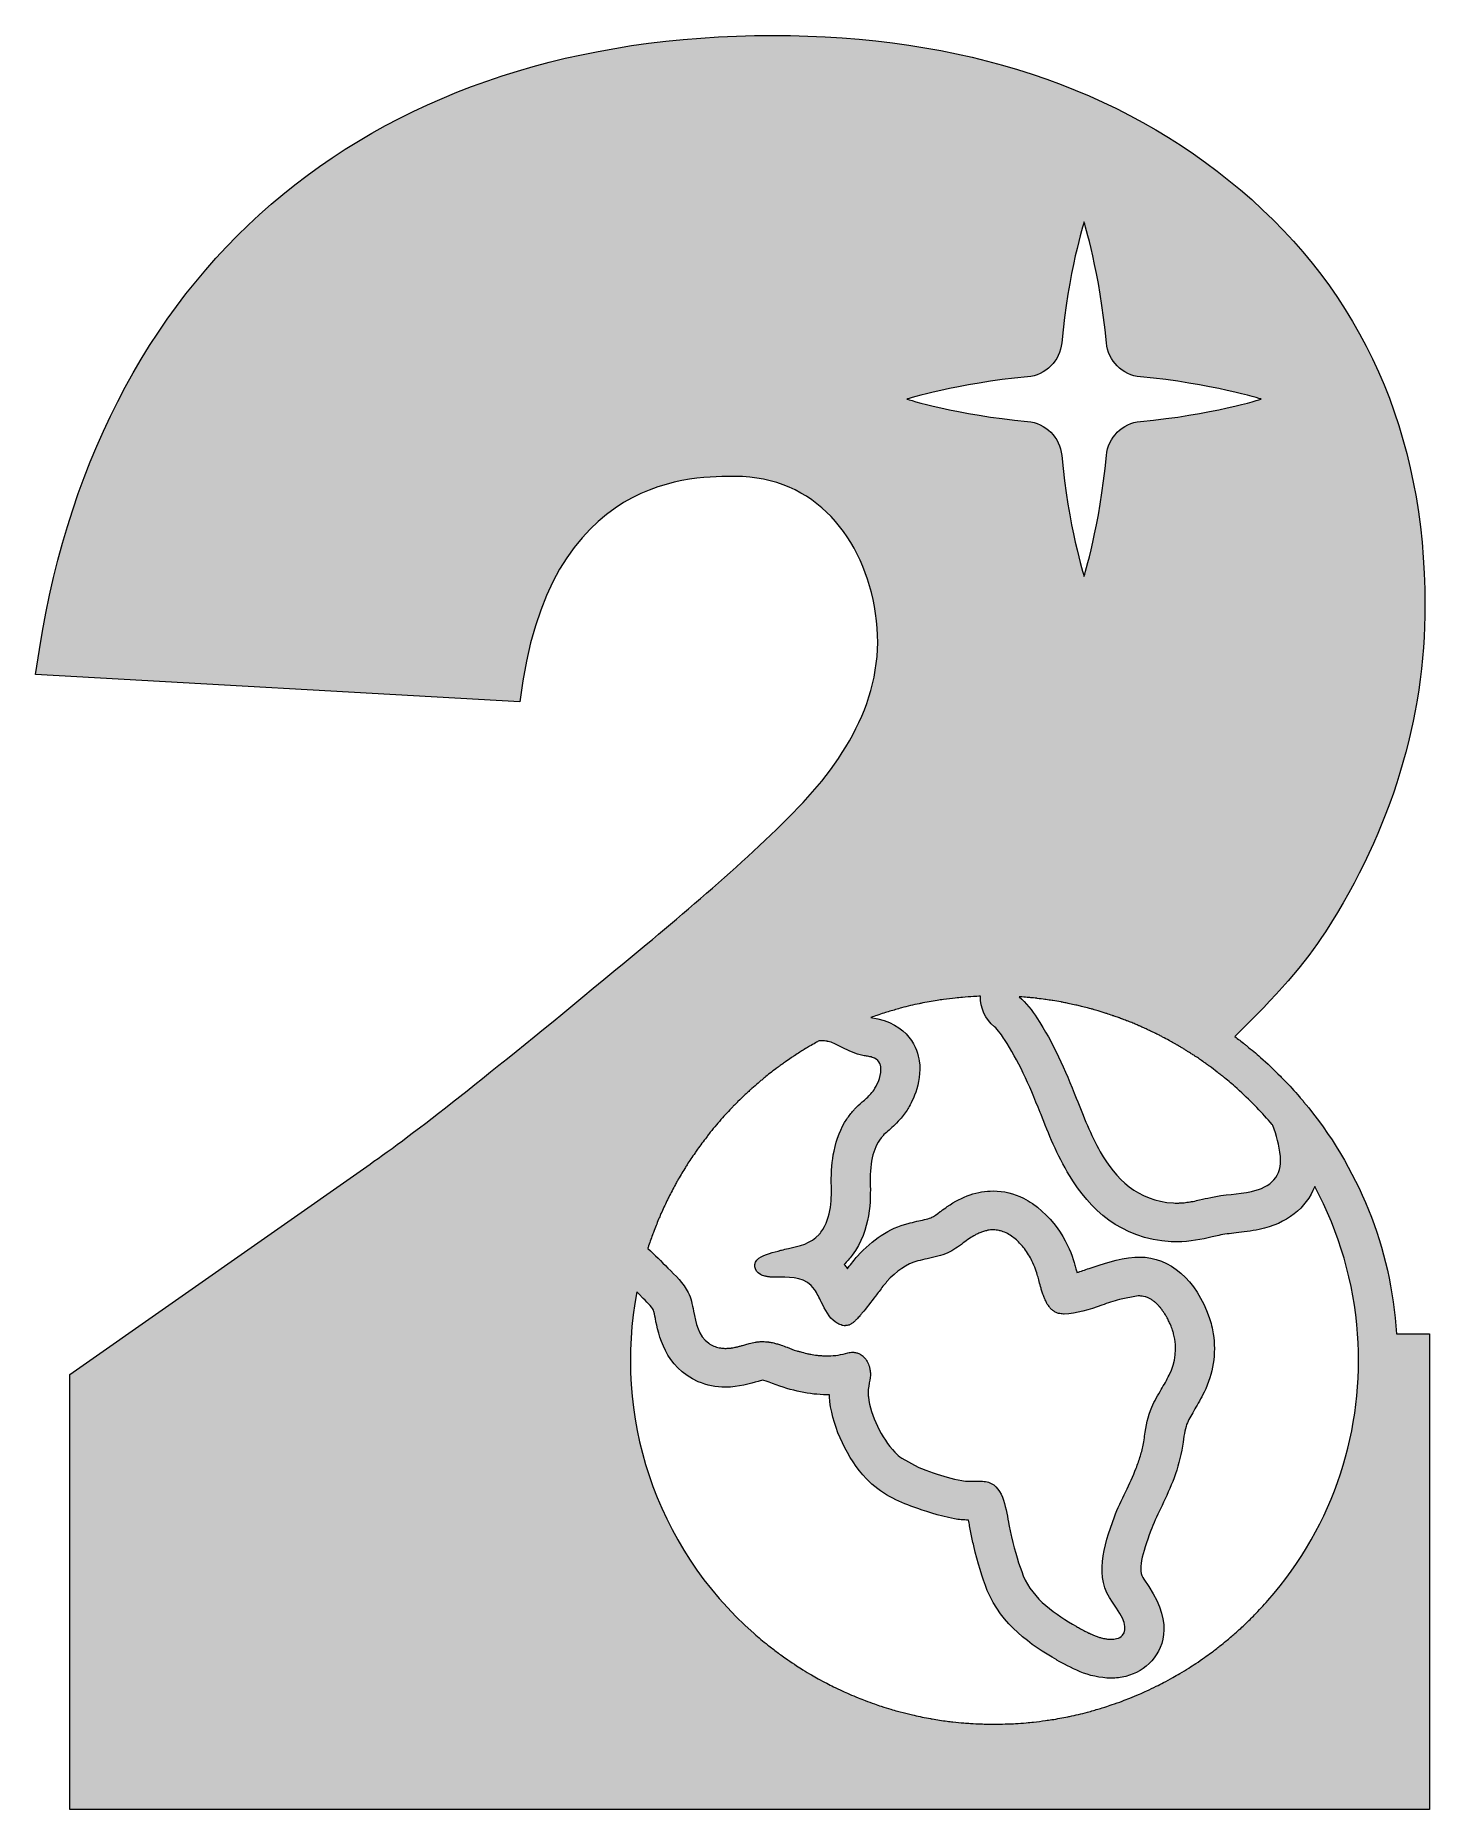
# Model space of a CAD drawing. Header units: millimetres. Extents: x -179 to -45, y -79 to 92.
import ezdxf

# ---------------------------------------------------------------- set-up
doc = ezdxf.new("R2010")
doc.units = ezdxf.units.MM
doc.header["$MEASUREMENT"] = 0
doc.layers.add('Layer 1', color=7, linetype='Continuous', lineweight=0)

msp = doc.modelspace()

# ---------------------------------------------------------------- hatches: boundary and pattern name
at = {"layer": 'Layer 1', "transparency": 33554687}
h = msp.add_hatch(color=7, dxfattribs=at)
h.dxf.hatch_style = 2
edge = h.paths.add_edge_path()
edge.add_spline(control_points=[(-60.23, -59.15), (-60.65, -59.63), (-61.08, -60.09), (-61.52, -60.54), (-61.67, -60.69), (-61.82, -60.83), (-61.96, -60.97), (-62.26, -61.27), (-62.56, -61.56), (-62.86, -61.84), (-63.04, -62.01), (-63.23, -62.16), (-63.42, -62.33), (-63.69, -62.57), (-63.97, -62.82), (-64.26, -63.06), (-64.46, -63.22), (-64.66, -63.38), (-64.87, -63.54), (-65.14, -63.76), (-65.42, -63.98), (-65.7, -64.19), (-65.92, -64.35), (-66.14, -64.5), (-66.36, -64.65), (-66.63, -64.85), (-66.91, -65.05), (-67.19, -65.23), (-67.42, -65.38), (-67.65, -65.53), (-67.88, -65.67), (-68.16, -65.85), (-68.44, -66.03), (-68.73, -66.2), (-68.96, -66.33), (-69.2, -66.47), (-69.43, -66.6), (-69.72, -66.76), (-70.01, -66.92), (-70.31, -67.08), (-70.54, -67.2), (-70.78, -67.32), (-71.02, -67.44), (-71.32, -67.59), (-71.62, -67.73), (-71.93, -67.87), (-72.16, -67.98), (-72.4, -68.09), (-72.65, -68.2), (-72.96, -68.33), (-73.27, -68.46), (-73.58, -68.58), (-73.82, -68.68), (-74.06, -68.77), (-74.3, -68.86), (-74.63, -68.99), (-74.96, -69.1), (-75.29, -69.21), (-75.52, -69.29), (-75.74, -69.37), (-75.97, -69.44), (-76.34, -69.56), (-76.72, -69.67), (-77.09, -69.77), (-77.29, -69.83), (-77.48, -69.89), (-77.67, -69.94), (-78.24, -70.09), (-78.81, -70.22), (-79.39, -70.35), (-79.44, -70.36), (-79.49, -70.36), (-79.55, -70.38), (-80.07, -70.48), (-80.6, -70.58), (-81.12, -70.66), (-81.32, -70.69), (-81.52, -70.72), (-81.72, -70.74), (-82.1, -70.8), (-82.49, -70.85), (-82.87, -70.89), (-83.1, -70.92), (-83.34, -70.94), (-83.57, -70.96), (-83.92, -70.99), (-84.27, -71.02), (-84.63, -71.04), (-84.88, -71.05), (-85.12, -71.06), (-85.37, -71.07), (-85.71, -71.08), (-86.05, -71.09), (-86.39, -71.09), (-86.69, -71.1), (-86.99, -71.09), (-87.29, -71.09), (-87.52, -71.08), (-87.75, -71.08), (-87.98, -71.07), (-88.3, -71.06), (-88.63, -71.04), (-88.95, -71.02), (-89.17, -71), (-89.39, -70.99), (-89.6, -70.98), (-89.95, -70.95), (-90.3, -70.91), (-90.66, -70.87), (-90.84, -70.85), (-91.03, -70.83), (-91.22, -70.81), (-91.7, -70.74), (-92.19, -70.67), (-92.67, -70.58), (-92.72, -70.57), (-92.78, -70.57), (-92.83, -70.56), (-93.36, -70.46), (-93.89, -70.36), (-94.42, -70.24), (-94.6, -70.2), (-94.78, -70.15), (-94.96, -70.1), (-95.31, -70.02), (-95.66, -69.93), (-96.01, -69.84), (-96.22, -69.78), (-96.43, -69.71), (-96.65, -69.65), (-96.96, -69.56), (-97.27, -69.47), (-97.58, -69.37), (-97.8, -69.29), (-98.03, -69.21), (-98.25, -69.13), (-98.55, -69.03), (-98.84, -68.93), (-99.13, -68.82), (-99.36, -68.73), (-99.59, -68.64), (-99.81, -68.55), (-100.1, -68.43), (-100.39, -68.31), (-100.67, -68.19), (-100.9, -68.09), (-101.12, -67.99), (-101.35, -67.89), (-101.63, -67.76), (-101.91, -67.62), (-102.19, -67.49), (-102.41, -67.38), (-102.63, -67.27), (-102.85, -67.15), (-103.13, -67.01), (-103.41, -66.86), (-103.68, -66.7), (-103.9, -66.58), (-104.11, -66.46), (-104.32, -66.34), (-104.6, -66.18), (-104.88, -66.01), (-105.15, -65.84), (-105.36, -65.71), (-105.56, -65.58), (-105.77, -65.45), (-106.05, -65.27), (-106.33, -65.07), (-106.62, -64.88), (-106.8, -64.75), (-106.99, -64.62), (-107.17, -64.49), (-107.48, -64.27), (-107.79, -64.04), (-108.09, -63.8), (-108.24, -63.69), (-108.4, -63.57), (-108.55, -63.45), (-109, -63.09), (-109.44, -62.72), (-109.88, -62.34), (-119.57, -53.82), (-123.45, -41.16), (-121.21, -29.34), (-121.08, -29.46), (-120.96, -29.59), (-120.83, -29.71), (-120.83, -29.71), (-120.77, -29.78), (-120.77, -29.78), (-120.25, -30.28), (-119.79, -30.72), (-119.59, -31.09), (-119.54, -31.25), (-119.46, -31.63), (-119.41, -31.91), (-119.11, -33.44), (-118.49, -36.61), (-115.26, -38.01), (-114.45, -38.37), (-113.56, -38.55), (-112.63, -38.55), (-111.35, -38.55), (-110.22, -38.2), (-109.48, -37.98), (-109.48, -37.98), (-109.28, -37.92), (-109.28, -37.92), (-109.16, -37.88), (-109.1, -37.88), (-109.08, -37.88), (-108.91, -37.88), (-108.57, -37.98), (-108.08, -38.18), (-106.22, -38.91), (-104.51, -39.27), (-102.87, -39.27), (-102.79, -39.27), (-102.7, -39.27), (-102.61, -39.27), (-102.61, -39.27), (-102.61, -39.27), (-102.6, -39.27), (-102.6, -39.49), (-102.58, -39.72), (-102.55, -39.96), (-102.21, -42.57), (-100.86, -45.42), (-99.01, -47.39), (-97.65, -48.85), (-95.94, -49.59), (-94.44, -50.13), (-93.49, -50.47), (-92.04, -50.96), (-90.52, -51.25), (-90.09, -51.34), (-89.66, -51.38), (-89.15, -51.38), (-89.11, -51.58), (-89.07, -51.78), (-89.05, -51.94), (-89.01, -52.16), (-88.97, -52.38), (-88.93, -52.57), (-88.84, -52.99), (-88.75, -53.43), (-88.65, -53.87), (-88.26, -55.53), (-87.84, -56.9), (-87.34, -58.17), (-86.01, -61.49), (-83.05, -63.5), (-80.63, -64.89), (-80.63, -64.89), (-80.61, -64.9), (-80.61, -64.9), (-79.44, -65.57), (-77.55, -66.65), (-75.4, -66.65), (-74.91, -66.65), (-74.43, -66.59), (-73.97, -66.48), (-72.98, -66.24), (-72.11, -65.72), (-71.46, -64.98), (-70.2, -63.55), (-69.31, -61.02), (-72.23, -57.08), (-72.83, -56.29), (-72.39, -54.63), (-71.55, -52.4), (-71.3, -51.74), (-70.95, -51), (-70.61, -50.28), (-69.81, -48.62), (-68.94, -46.78), (-68.56, -44.63), (-68.52, -44.38), (-68.47, -44.11), (-68.43, -43.84), (-68.31, -43.05), (-68.21, -42.43), (-68.01, -41.98), (-67.84, -41.59), (-67.57, -41.14), (-67.29, -40.65), (-67.01, -40.18), (-66.69, -39.63), (-66.4, -39.03), (-65.52, -37.23), (-65.22, -35.28), (-65.51, -33.4), (-65.59, -32.86), (-65.72, -32.33), (-65.9, -31.81), (-67.14, -28.21), (-69.71, -25.97), (-72.62, -25.97), (-72.77, -25.97), (-72.92, -25.98), (-73.08, -25.99), (-74.78, -26.13), (-76.29, -26.65), (-77.5, -27.07), (-77.92, -27.22), (-78.31, -27.35), (-78.68, -27.46), (-78.69, -27.43), (-78.7, -27.4), (-78.7, -27.37), (-78.7, -27.37), (-78.74, -27.21), (-78.74, -27.21), (-78.79, -27.06), (-78.83, -26.9), (-78.87, -26.75), (-79.22, -25.5), (-80.31, -22.59), (-82.99, -20.81), (-83.26, -20.63), (-83.54, -20.44), (-83.85, -20.29), (-84.77, -19.82), (-85.75, -19.59), (-86.77, -19.59), (-88.27, -19.59), (-89.76, -20.1), (-91.21, -21.1), (-91.41, -21.24), (-91.61, -21.39), (-91.81, -21.53), (-91.81, -21.53), (-91.88, -21.58), (-91.88, -21.58), (-92.2, -21.82), (-92.51, -22.05), (-92.69, -22.13), (-92.96, -22.25), (-93.47, -22.37), (-93.97, -22.48), (-93.97, -22.48), (-94.16, -22.52), (-94.16, -22.52), (-94.44, -22.59), (-94.72, -22.65), (-94.99, -22.73), (-96.83, -23.21), (-98.43, -24.25), (-99.89, -25.9), (-100.18, -26.23), (-100.47, -26.59), (-100.8, -27.03), (-100.8, -27.03), (-100.86, -27.11), (-100.86, -27.11), (-100.88, -27.08), (-100.9, -27.05), (-100.92, -27.02), (-101, -26.9), (-101.08, -26.79), (-101.17, -26.68), (-101.03, -26.55), (-100.9, -26.41), (-100.77, -26.26), (-100.65, -26.13), (-100.52, -25.97), (-100.4, -25.8), (-98.56, -23.31), (-98.62, -20.45), (-98.65, -18.75), (-98.7, -16.71), (-98.3, -15.25), (-97.45, -14.28), (-97.45, -14.28), (-97.41, -14.24), (-97.41, -14.24), (-97.31, -14.12), (-97.14, -13.98), (-96.96, -13.82), (-96.65, -13.55), (-96.21, -13.17), (-95.78, -12.68), (-95.47, -12.33), (-95.23, -12), (-95.01, -11.65), (-94.78, -11.28), (-93.59, -9.25), (-93.92, -7.03), (-94.08, -5.94), (-94.86, -3.37), (-98.58, -2.83), (-98.39, -2.76), (-98.2, -2.69), (-98, -2.63), (-97.78, -2.55), (-97.55, -2.47), (-97.33, -2.4), (-96.95, -2.28), (-96.58, -2.18), (-96.2, -2.07), (-96.01, -2.02), (-95.82, -1.95), (-95.63, -1.9), (-95.06, -1.75), (-94.49, -1.62), (-93.91, -1.5), (-93.86, -1.49), (-93.81, -1.48), (-93.76, -1.47), (-93.23, -1.36), (-92.71, -1.26), (-92.18, -1.18), (-91.98, -1.15), (-91.78, -1.13), (-91.58, -1.1), (-91.19, -1.04), (-90.81, -0.99), (-90.43, -0.95), (-90.19, -0.92), (-89.96, -0.91), (-89.73, -0.89), (-89.38, -0.86), (-89.02, -0.83), (-88.67, -0.8), (-88.45, -0.79), (-88.23, -0.79), (-88.01, -0.78), (-88.02, -1.9), (-87.54, -3), (-86.64, -3.73), (-86.32, -3.99), (-85.87, -4.67), (-85.68, -4.95), (-84.34, -6.98), (-83.33, -9.24), (-82.23, -12.02), (-82.23, -12.02), (-82.15, -12.21), (-82.15, -12.21), (-81.45, -13.99), (-80.6, -16.12), (-79.4, -18.1), (-77.43, -21.34), (-74.49, -24.19), (-69.58, -24.5), (-69.4, -24.51), (-69.21, -24.51), (-69.02, -24.51), (-67.74, -24.51), (-66.62, -24.25), (-65.62, -24.03), (-65.41, -23.98), (-65.19, -23.93), (-64.97, -23.88), (-64.47, -23.77), (-63.91, -23.71), (-63.31, -23.64), (-62.63, -23.56), (-61.86, -23.47), (-61.06, -23.3), (-58.41, -22.76), (-56.53, -21.24), (-55.71, -19.16), (-53.31, -23.6), (-51.92, -28.46), (-51.57, -33.4), (-50.91, -42.47), (-53.75, -51.79), (-60.23, -59.15)], knot_values=[0, 0, 0, 0, 1, 1, 1, 2, 2, 2, 3, 3, 3, 4, 4, 4, 5, 5, 5, 6, 6, 6, 7, 7, 7, 8, 8, 8, 9, 9, 9, 10, 10, 10, 11, 11, 11, 12, 12, 12, 13, 13, 13, 14, 14, 14, 15, 15, 15, 16, 16, 16, 17, 17, 17, 18, 18, 18, 19, 19, 19, 20, 20, 20, 21, 21, 21, 22, 22, 22, 23, 23, 23, 24, 24, 24, 25, 25, 25, 26, 26, 26, 27, 27, 27, 28, 28, 28, 29, 29, 29, 30, 30, 30, 31, 31, 31, 32, 32, 32, 33, 33, 33, 34, 34, 34, 35, 35, 35, 36, 36, 36, 37, 37, 37, 38, 38, 38, 39, 39, 39, 40, 40, 40, 41, 41, 41, 42, 42, 42, 43, 43, 43, 44, 44, 44, 45, 45, 45, 46, 46, 46, 47, 47, 47, 48, 48, 48, 49, 49, 49, 50, 50, 50, 51, 51, 51, 52, 52, 52, 53, 53, 53, 54, 54, 54, 55, 55, 55, 56, 56, 56, 57, 57, 57, 58, 58, 58, 59, 59, 59, 60, 60, 60, 61, 61, 61, 62, 62, 62, 63, 63, 63, 64, 64, 64, 65, 65, 65, 66, 66, 66, 67, 67, 67, 68, 68, 68, 69, 69, 69, 70, 70, 70, 71, 71, 71, 72, 72, 72, 73, 73, 73, 74, 74, 74, 75, 75, 75, 76, 76, 76, 77, 77, 77, 78, 78, 78, 79, 79, 79, 80, 80, 80, 81, 81, 81, 82, 82, 82, 83, 83, 83, 84, 84, 84, 85, 85, 85, 86, 86, 86, 87, 87, 87, 88, 88, 88, 89, 89, 89, 90, 90, 90, 91, 91, 91, 92, 92, 92, 93, 93, 93, 94, 94, 94, 95, 95, 95, 96, 96, 96, 97, 97, 97, 98, 98, 98, 99, 99, 99, 100, 100, 100, 101, 101, 101, 102, 102, 102, 103, 103, 103, 104, 104, 104, 105, 105, 105, 106, 106, 106, 107, 107, 107, 108, 108, 108, 109, 109, 109, 110, 110, 110, 111, 111, 111, 112, 112, 112, 113, 113, 113, 114, 114, 114, 115, 115, 115, 116, 116, 116, 117, 117, 117, 118, 118, 118, 119, 119, 119, 120, 120, 120, 121, 121, 121, 122, 122, 122, 123, 123, 123, 124, 124, 124, 125, 125, 125, 126, 126, 126, 127, 127, 127, 128, 128, 128, 129, 129, 129, 130, 130, 130, 131, 131, 131, 132, 132, 132, 133, 133, 133, 134, 134, 134, 135, 135, 135, 136, 136, 136, 137, 137, 137, 138, 138, 138, 139, 139, 139, 140, 140, 140, 141, 141, 141, 142, 142, 142, 143, 143, 143, 144, 144, 144, 145, 145, 145, 146, 146, 146, 147, 147, 147, 148, 148, 148, 149, 149, 149, 150, 150, 150, 151, 151, 151, 152, 152, 152, 153, 153, 153, 154, 154, 154, 155, 155, 155, 156, 156, 156, 156], degree=3, periodic=0)
edge = h.paths.add_edge_path()
edge.add_spline(control_points=[(-120.11, -25.04), (-119.98, -24.63), (-119.83, -24.23), (-119.68, -23.82), (-119.63, -23.68), (-119.58, -23.54), (-119.53, -23.4), (-119.37, -22.99), (-119.2, -22.58), (-119.03, -22.17), (-118.97, -22.04), (-118.92, -21.9), (-118.87, -21.78), (-118.68, -21.36), (-118.49, -20.95), (-118.29, -20.55), (-118.23, -20.42), (-118.18, -20.3), (-118.11, -20.18), (-117.91, -19.77), (-117.69, -19.37), (-117.47, -18.96), (-117.4, -18.84), (-117.34, -18.72), (-117.28, -18.6), (-117.05, -18.21), (-116.81, -17.81), (-116.57, -17.42), (-116.49, -17.3), (-116.43, -17.18), (-116.35, -17.06), (-116.11, -16.68), (-115.84, -16.3), (-115.58, -15.91), (-115.5, -15.8), (-115.42, -15.68), (-115.34, -15.56), (-115.06, -15.17), (-114.77, -14.79), (-114.47, -14.41), (-114.4, -14.31), (-114.33, -14.2), (-114.25, -14.1), (-113.87, -13.62), (-113.47, -13.15), (-113.07, -12.69), (-112.69, -12.26), (-112.31, -11.85), (-111.92, -11.45), (-111.9, -11.42), (-111.87, -11.4), (-111.85, -11.38), (-111.73, -11.26), (-111.61, -11.14), (-111.49, -11.02), (-111.47, -11), (-111.45, -10.98), (-111.43, -10.96), (-111.2, -10.73), (-110.96, -10.5), (-110.72, -10.27), (-110.67, -10.22), (-110.62, -10.18), (-110.57, -10.13), (-110.45, -10.02), (-110.33, -9.91), (-110.21, -9.8), (-110.17, -9.76), (-110.13, -9.73), (-110.08, -9.69), (-109.88, -9.51), (-109.68, -9.33), (-109.48, -9.16), (-109.39, -9.08), (-109.3, -9.01), (-109.21, -8.93), (-109.11, -8.85), (-109.02, -8.77), (-108.92, -8.69), (-108.86, -8.64), (-108.8, -8.59), (-108.74, -8.54), (-108.56, -8.39), (-108.37, -8.25), (-108.19, -8.11), (-108, -7.96), (-107.81, -7.81), (-107.61, -7.67), (-107.57, -7.64), (-107.53, -7.6), (-107.48, -7.57), (-107.39, -7.5), (-107.29, -7.43), (-107.2, -7.36), (-107.08, -7.28), (-106.96, -7.2), (-106.84, -7.11), (-106.65, -6.98), (-106.47, -6.85), (-106.28, -6.72), (-106.18, -6.65), (-106.08, -6.59), (-105.98, -6.52), (-105.8, -6.41), (-105.63, -6.3), (-105.45, -6.19), (-105.42, -6.17), (-105.39, -6.15), (-105.36, -6.13), (-105.21, -6.04), (-105.06, -5.94), (-104.91, -5.84), (-104.78, -5.76), (-104.64, -5.69), (-104.51, -5.61), (-104.32, -5.5), (-104.13, -5.39), (-103.93, -5.28), (-103.82, -5.21), (-103.7, -5.14), (-103.59, -5.08), (-103.58, -5.08), (-103.58, -5.08), (-103.58, -5.08), (-103.58, -5.08), (-103.57, -5.08), (-103.56, -5.08), (-103.56, -5.08), (-103.56, -5.08), (-103.56, -5.08), (-103.49, -5.07), (-103.43, -5.07), (-103.36, -5.07), (-103.35, -5.07), (-103.34, -5.07), (-103.32, -5.07), (-103.16, -5.07), (-102.99, -5.09), (-102.82, -5.13), (-102.79, -5.13), (-102.75, -5.14), (-102.72, -5.15), (-102.53, -5.19), (-102.35, -5.25), (-102.15, -5.34), (-101.88, -5.46), (-101.62, -5.6), (-101.36, -5.72), (-100.7, -6.06), (-100.07, -6.37), (-99.37, -6.5), (-99.29, -6.52), (-99.21, -6.53), (-99.12, -6.54), (-98.99, -6.56), (-98.84, -6.58), (-98.69, -6.62), (-98.54, -6.65), (-98.38, -6.7), (-98.23, -6.77), (-98.01, -6.88), (-97.82, -7.04), (-97.71, -7.29), (-97.68, -7.38), (-97.65, -7.47), (-97.63, -7.58), (-97.53, -8.29), (-97.91, -9.22), (-98.2, -9.67), (-98.31, -9.85), (-98.44, -10.02), (-98.59, -10.2), (-98.85, -10.49), (-99.15, -10.75), (-99.43, -10.99), (-99.69, -11.22), (-99.93, -11.43), (-100.16, -11.68), (-100.19, -11.72), (-100.23, -11.76), (-100.26, -11.8), (-100.5, -12.07), (-100.71, -12.35), (-100.91, -12.65), (-101.5, -13.54), (-101.91, -14.56), (-102.15, -15.73), (-102.35, -16.67), (-102.43, -17.7), (-102.41, -18.83), (-102.38, -20.21), (-102.34, -22.11), (-103.42, -23.58), (-103.47, -23.65), (-103.53, -23.72), (-103.59, -23.78), (-104.37, -24.67), (-105.53, -24.93), (-106.56, -25.15), (-106.79, -25.2), (-107, -25.25), (-107.21, -25.3), (-107.21, -25.3), (-107.28, -25.32), (-107.28, -25.32), (-108.03, -25.51), (-108.8, -25.7), (-109.41, -26.09), (-110.05, -26.52), (-109.89, -27.3), (-109.25, -27.66), (-109.12, -27.73), (-108.98, -27.78), (-108.84, -27.81), (-108.79, -27.83), (-108.74, -27.83), (-108.7, -27.84), (-108.59, -27.87), (-108.49, -27.88), (-108.38, -27.89), (-108.33, -27.9), (-108.28, -27.9), (-108.23, -27.91), (-108.11, -27.91), (-107.99, -27.92), (-107.88, -27.92), (-107.84, -27.92), (-107.81, -27.92), (-107.77, -27.92), (-107.77, -27.92), (-107.77, -27.92), (-107.76, -27.92), (-107.66, -27.92), (-107.55, -27.92), (-107.45, -27.92), (-107.42, -27.92), (-107.39, -27.92), (-107.36, -27.92), (-107.35, -27.92), (-107.35, -27.92), (-107.34, -27.92), (-106.16, -27.92), (-104.83, -27.93), (-104.03, -29.11), (-103.79, -29.48), (-103.58, -29.9), (-103.38, -30.31), (-103.01, -31.06), (-102.63, -31.84), (-102.03, -32.24), (-101.91, -32.32), (-101.8, -32.38), (-101.69, -32.44), (-101.66, -32.45), (-101.63, -32.46), (-101.6, -32.48), (-101.51, -32.52), (-101.43, -32.55), (-101.35, -32.57), (-101.33, -32.57), (-101.31, -32.58), (-101.3, -32.58), (-101.22, -32.6), (-101.14, -32.61), (-101.06, -32.61), (-101.05, -32.61), (-101.04, -32.6), (-101.04, -32.6), (-100.92, -32.6), (-100.81, -32.58), (-100.7, -32.54), (-100.68, -32.53), (-100.66, -32.52), (-100.64, -32.51), (-100.55, -32.47), (-100.47, -32.42), (-100.38, -32.36), (-100.35, -32.34), (-100.32, -32.31), (-100.28, -32.28), (-100.21, -32.22), (-100.13, -32.16), (-100.06, -32.08), (-100.03, -32.05), (-100, -32.02), (-99.97, -31.99), (-99.86, -31.88), (-99.76, -31.77), (-99.65, -31.64), (-99.58, -31.56), (-99.52, -31.48), (-99.45, -31.4), (-98.99, -30.87), (-98.56, -30.3), (-98.15, -29.75), (-98.03, -29.59), (-97.92, -29.44), (-97.8, -29.29), (-97.54, -28.93), (-97.3, -28.64), (-97.07, -28.38), (-96.11, -27.29), (-95.15, -26.65), (-94.04, -26.35), (-93.75, -26.28), (-93.44, -26.21), (-93.15, -26.14), (-92.47, -25.99), (-91.77, -25.83), (-91.16, -25.56), (-90.62, -25.31), (-90.15, -24.97), (-89.66, -24.61), (-89.47, -24.47), (-89.27, -24.32), (-89.07, -24.18), (-88.89, -24.06), (-88.7, -23.95), (-88.52, -23.85), (-88.47, -23.82), (-88.41, -23.79), (-88.36, -23.76), (-88.23, -23.7), (-88.1, -23.64), (-87.98, -23.6), (-87.92, -23.57), (-87.86, -23.55), (-87.8, -23.53), (-87.67, -23.49), (-87.55, -23.45), (-87.43, -23.43), (-87.38, -23.41), (-87.33, -23.4), (-87.28, -23.39), (-87.11, -23.36), (-86.94, -23.34), (-86.77, -23.34), (-86.77, -23.34), (-86.77, -23.34), (-86.77, -23.34), (-86.76, -23.34), (-86.75, -23.34), (-86.75, -23.34), (-86.66, -23.34), (-86.57, -23.37), (-86.48, -23.38), (-86.39, -23.39), (-86.3, -23.39), (-86.21, -23.41), (-86.16, -23.42), (-86.12, -23.43), (-86.07, -23.44), (-85.89, -23.49), (-85.71, -23.55), (-85.53, -23.64), (-85.35, -23.73), (-85.17, -23.84), (-85.01, -23.95), (-84.67, -24.18), (-84.38, -24.44), (-84.12, -24.72), (-83.99, -24.86), (-83.87, -25), (-83.76, -25.15), (-83.46, -25.54), (-83.22, -25.95), (-83.03, -26.33), (-82.75, -26.91), (-82.57, -27.44), (-82.48, -27.78), (-82.43, -27.95), (-82.38, -28.13), (-82.33, -28.32), (-82.27, -28.55), (-82.21, -28.76), (-82.15, -28.97), (-82.14, -29.04), (-82.11, -29.09), (-82.1, -29.16), (-82.05, -29.3), (-82.01, -29.44), (-81.96, -29.57), (-81.94, -29.65), (-81.91, -29.71), (-81.88, -29.78), (-81.84, -29.89), (-81.8, -30.01), (-81.75, -30.11), (-81.72, -30.18), (-81.68, -30.24), (-81.65, -30.3), (-81.6, -30.4), (-81.56, -30.49), (-81.5, -30.58), (-81.46, -30.64), (-81.42, -30.69), (-81.38, -30.74), (-81.32, -30.82), (-81.27, -30.89), (-81.21, -30.96), (-81.16, -31.01), (-81.11, -31.04), (-81.06, -31.08), (-80.99, -31.14), (-80.93, -31.2), (-80.86, -31.24), (-80.81, -31.28), (-80.74, -31.3), (-80.68, -31.32), (-80.6, -31.36), (-80.53, -31.4), (-80.45, -31.42), (-80.38, -31.44), (-80.3, -31.44), (-80.22, -31.45), (-80.14, -31.46), (-80.06, -31.48), (-79.98, -31.48), (-79.96, -31.48), (-79.94, -31.48), (-79.93, -31.48), (-78.68, -31.45), (-77.51, -31.04), (-76.27, -30.62), (-75.71, -30.42), (-75.15, -30.23), (-74.56, -30.06), (-74.56, -30.06), (-72.78, -29.73), (-72.78, -29.73), (-72.73, -29.73), (-72.67, -29.72), (-72.62, -29.72), (-72.53, -29.72), (-72.46, -29.75), (-72.37, -29.76), (-72.28, -29.77), (-72.19, -29.78), (-72.1, -29.8), (-72, -29.83), (-71.9, -29.88), (-71.8, -29.92), (-71.72, -29.96), (-71.63, -29.99), (-71.55, -30.03), (-71.46, -30.09), (-71.37, -30.16), (-71.28, -30.23), (-71.21, -30.28), (-71.13, -30.33), (-71.06, -30.39), (-70.97, -30.47), (-70.89, -30.56), (-70.81, -30.65), (-70.75, -30.72), (-70.68, -30.78), (-70.62, -30.85), (-70.54, -30.95), (-70.47, -31.06), (-70.4, -31.16), (-70.34, -31.24), (-70.29, -31.3), (-70.24, -31.38), (-70.17, -31.49), (-70.1, -31.61), (-70.04, -31.72), (-70, -31.8), (-69.95, -31.87), (-69.91, -31.94), (-69.85, -32.07), (-69.79, -32.2), (-69.73, -32.32), (-69.7, -32.38), (-69.67, -32.44), (-69.65, -32.5), (-69.57, -32.69), (-69.5, -32.87), (-69.44, -33.03), (-69.4, -33.15), (-69.37, -33.28), (-69.34, -33.4), (-68.98, -34.73), (-69.15, -36.13), (-69.77, -37.38), (-70, -37.85), (-70.27, -38.32), (-70.53, -38.76), (-70.85, -39.32), (-71.19, -39.89), (-71.44, -40.47), (-71.84, -41.37), (-71.98, -42.29), (-72.14, -43.26), (-72.18, -43.5), (-72.21, -43.75), (-72.26, -43.99), (-72.33, -44.4), (-72.43, -44.8), (-72.55, -45.19), (-72.67, -45.59), (-72.81, -45.98), (-72.96, -46.37), (-73.26, -47.14), (-73.62, -47.89), (-73.97, -48.63), (-74.36, -49.43), (-74.75, -50.26), (-75.06, -51.08), (-76.13, -53.93), (-77.03, -56.92), (-75.24, -59.32), (-74.08, -60.88), (-73.77, -61.93), (-74.28, -62.51), (-74.42, -62.67), (-74.61, -62.78), (-74.85, -62.83), (-75.02, -62.87), (-75.19, -62.89), (-75.37, -62.89), (-75.38, -62.89), (-75.39, -62.9), (-75.4, -62.9), (-75.55, -62.9), (-75.69, -62.88), (-75.84, -62.86), (-75.86, -62.86), (-75.87, -62.86), (-75.88, -62.85), (-76.03, -62.83), (-76.18, -62.8), (-76.33, -62.76), (-76.38, -62.75), (-76.44, -62.73), (-76.49, -62.71), (-76.6, -62.68), (-76.71, -62.64), (-76.81, -62.6), (-76.87, -62.58), (-76.94, -62.56), (-77, -62.53), (-77.1, -62.49), (-77.19, -62.45), (-77.29, -62.41), (-77.35, -62.38), (-77.41, -62.35), (-77.47, -62.32), (-77.57, -62.28), (-77.67, -62.23), (-77.76, -62.18), (-77.82, -62.16), (-77.87, -62.13), (-77.92, -62.1), (-78.03, -62.05), (-78.12, -61.99), (-78.22, -61.94), (-78.26, -61.92), (-78.3, -61.89), (-78.35, -61.87), (-78.48, -61.8), (-78.6, -61.73), (-78.72, -61.66), (-78.72, -61.66), (-78.76, -61.63), (-78.76, -61.63), (-80.66, -60.55), (-82.96, -59.01), (-83.86, -56.77), (-84.29, -55.69), (-84.65, -54.49), (-85, -53.01), (-85.09, -52.62), (-85.17, -52.21), (-85.25, -51.82), (-85.52, -50.54), (-85.73, -48.18), (-87.22, -47.73), (-87.41, -47.67), (-87.61, -47.65), (-87.8, -47.63), (-87.87, -47.63), (-87.94, -47.62), (-88, -47.62), (-88.07, -47.62), (-88.13, -47.61), (-88.19, -47.61), (-88.28, -47.61), (-88.37, -47.62), (-88.46, -47.62), (-88.67, -47.62), (-88.87, -47.63), (-89.07, -47.63), (-89.08, -47.63), (-89.08, -47.63), (-89.09, -47.63), (-89.33, -47.63), (-89.58, -47.62), (-89.81, -47.57), (-90.75, -47.39), (-91.7, -47.1), (-92.47, -46.84), (-92.73, -46.75), (-92.97, -46.67), (-93.18, -46.59), (-93.46, -46.49), (-93.74, -46.39), (-94.02, -46.27), (-94.02, -46.27), (-95.6, -45.41), (-95.6, -45.41), (-95.84, -45.24), (-96.07, -45.04), (-96.27, -44.82), (-97.57, -43.44), (-98.6, -41.29), (-98.83, -39.49), (-98.85, -39.36), (-98.85, -39.24), (-98.85, -39.12), (-98.85, -38.89), (-98.83, -38.66), (-98.79, -38.44), (-98.77, -38.33), (-98.75, -38.22), (-98.74, -38.12), (-98.68, -37.78), (-98.62, -37.47), (-98.64, -37.16), (-98.64, -37.01), (-98.67, -36.86), (-98.7, -36.73), (-98.71, -36.68), (-98.72, -36.64), (-98.73, -36.59), (-98.76, -36.5), (-98.79, -36.41), (-98.82, -36.33), (-98.84, -36.28), (-98.86, -36.23), (-98.88, -36.19), (-98.92, -36.11), (-98.96, -36.04), (-99, -35.97), (-99.03, -35.93), (-99.06, -35.89), (-99.09, -35.84), (-99.13, -35.78), (-99.18, -35.72), (-99.24, -35.67), (-99.27, -35.63), (-99.3, -35.59), (-99.34, -35.56), (-99.4, -35.51), (-99.46, -35.46), (-99.53, -35.42), (-99.57, -35.4), (-99.6, -35.37), (-99.64, -35.35), (-99.72, -35.3), (-99.81, -35.27), (-99.91, -35.24), (-99.93, -35.24), (-99.96, -35.22), (-99.98, -35.22), (-100.1, -35.19), (-100.22, -35.17), (-100.34, -35.17), (-100.35, -35.17), (-100.36, -35.17), (-100.36, -35.17), (-100.51, -35.17), (-100.66, -35.19), (-100.82, -35.24), (-101.43, -35.41), (-102.07, -35.51), (-102.7, -35.52), (-102.76, -35.52), (-102.81, -35.52), (-102.87, -35.52), (-103.04, -35.52), (-103.21, -35.5), (-103.37, -35.49), (-103.51, -35.48), (-103.65, -35.48), (-103.79, -35.46), (-103.99, -35.44), (-104.2, -35.4), (-104.4, -35.36), (-104.52, -35.34), (-104.65, -35.32), (-104.78, -35.29), (-105, -35.24), (-105.22, -35.18), (-105.44, -35.11), (-105.54, -35.08), (-105.65, -35.06), (-105.75, -35.03), (-106.07, -34.93), (-106.38, -34.81), (-106.69, -34.69), (-106.88, -34.61), (-107.07, -34.55), (-107.25, -34.48), (-107.3, -34.46), (-107.36, -34.45), (-107.41, -34.43), (-107.54, -34.39), (-107.68, -34.35), (-107.81, -34.31), (-107.86, -34.3), (-107.92, -34.28), (-107.97, -34.27), (-108.13, -34.23), (-108.29, -34.2), (-108.45, -34.18), (-108.47, -34.18), (-108.49, -34.17), (-108.51, -34.17), (-108.68, -34.15), (-108.86, -34.14), (-109.03, -34.13), (-109.05, -34.13), (-109.07, -34.13), (-109.08, -34.13), (-109.11, -34.13), (-109.15, -34.14), (-109.18, -34.14), (-109.32, -34.14), (-109.46, -34.15), (-109.6, -34.17), (-109.66, -34.18), (-109.71, -34.18), (-109.77, -34.19), (-109.96, -34.22), (-110.15, -34.26), (-110.35, -34.32), (-110.42, -34.34), (-110.49, -34.36), (-110.57, -34.39), (-110.7, -34.43), (-110.84, -34.47), (-110.98, -34.51), (-111.03, -34.52), (-111.07, -34.54), (-111.12, -34.55), (-111.23, -34.58), (-111.34, -34.61), (-111.45, -34.64), (-111.51, -34.65), (-111.56, -34.66), (-111.61, -34.67), (-111.74, -34.7), (-111.88, -34.73), (-112.01, -34.75), (-112.04, -34.75), (-112.07, -34.76), (-112.1, -34.76), (-112.26, -34.78), (-112.42, -34.79), (-112.58, -34.79), (-112.6, -34.79), (-112.61, -34.8), (-112.63, -34.8), (-112.65, -34.8), (-112.68, -34.79), (-112.7, -34.79), (-112.84, -34.79), (-112.97, -34.77), (-113.11, -34.75), (-113.16, -34.75), (-113.21, -34.74), (-113.26, -34.73), (-113.43, -34.69), (-113.6, -34.65), (-113.77, -34.57), (-113.77, -34.57), (-113.77, -34.57), (-113.77, -34.57), (-113.94, -34.49), (-114.1, -34.4), (-114.25, -34.3), (-115.26, -33.59), (-115.5, -32.33), (-115.72, -31.2), (-115.85, -30.53), (-115.98, -29.9), (-116.23, -29.41), (-116.72, -28.47), (-117.46, -27.76), (-118.2, -27.04), (-118.84, -26.4), (-119.46, -25.74), (-120.14, -25.15), (-120.14, -25.14), (-120.14, -25.14), (-120.14, -25.14), (-120.13, -25.11), (-120.12, -25.08), (-120.11, -25.04)], knot_values=[0, 0, 0, 0, 1, 1, 1, 2, 2, 2, 3, 3, 3, 4, 4, 4, 5, 5, 5, 6, 6, 6, 7, 7, 7, 8, 8, 8, 9, 9, 9, 10, 10, 10, 11, 11, 11, 12, 12, 12, 13, 13, 13, 14, 14, 14, 15, 15, 15, 16, 16, 16, 17, 17, 17, 18, 18, 18, 19, 19, 19, 20, 20, 20, 21, 21, 21, 22, 22, 22, 23, 23, 23, 24, 24, 24, 25, 25, 25, 26, 26, 26, 27, 27, 27, 28, 28, 28, 29, 29, 29, 30, 30, 30, 31, 31, 31, 32, 32, 32, 33, 33, 33, 34, 34, 34, 35, 35, 35, 36, 36, 36, 37, 37, 37, 38, 38, 38, 39, 39, 39, 40, 40, 40, 41, 41, 41, 42, 42, 42, 43, 43, 43, 44, 44, 44, 45, 45, 45, 46, 46, 46, 47, 47, 47, 48, 48, 48, 49, 49, 49, 50, 50, 50, 51, 51, 51, 52, 52, 52, 53, 53, 53, 54, 54, 54, 55, 55, 55, 56, 56, 56, 57, 57, 57, 58, 58, 58, 59, 59, 59, 60, 60, 60, 61, 61, 61, 62, 62, 62, 63, 63, 63, 64, 64, 64, 65, 65, 65, 66, 66, 66, 67, 67, 67, 68, 68, 68, 69, 69, 69, 70, 70, 70, 71, 71, 71, 72, 72, 72, 73, 73, 73, 74, 74, 74, 75, 75, 75, 76, 76, 76, 77, 77, 77, 78, 78, 78, 79, 79, 79, 80, 80, 80, 81, 81, 81, 82, 82, 82, 83, 83, 83, 84, 84, 84, 85, 85, 85, 86, 86, 86, 87, 87, 87, 88, 88, 88, 89, 89, 89, 90, 90, 90, 91, 91, 91, 92, 92, 92, 93, 93, 93, 94, 94, 94, 95, 95, 95, 96, 96, 96, 97, 97, 97, 98, 98, 98, 99, 99, 99, 100, 100, 100, 101, 101, 101, 102, 102, 102, 103, 103, 103, 104, 104, 104, 105, 105, 105, 106, 106, 106, 107, 107, 107, 108, 108, 108, 109, 109, 109, 110, 110, 110, 111, 111, 111, 112, 112, 112, 113, 113, 113, 114, 114, 114, 115, 115, 115, 116, 116, 116, 117, 117, 117, 118, 118, 118, 119, 119, 119, 120, 120, 120, 121, 121, 121, 122, 122, 122, 123, 123, 123, 124, 124, 124, 125, 125, 125, 126, 126, 126, 127, 127, 127, 128, 128, 128, 129, 129, 129, 130, 130, 130, 131, 131, 131, 132, 132, 132, 133, 133, 133, 134, 134, 134, 135, 135, 135, 136, 136, 136, 137, 137, 137, 138, 138, 138, 139, 139, 139, 140, 140, 140, 141, 141, 141, 142, 142, 142, 143, 143, 143, 144, 144, 144, 145, 145, 145, 146, 146, 146, 147, 147, 147, 148, 148, 148, 149, 149, 149, 150, 150, 150, 151, 151, 151, 152, 152, 152, 153, 153, 153, 154, 154, 154, 155, 155, 155, 156, 156, 156, 157, 157, 157, 158, 158, 158, 159, 159, 159, 160, 160, 160, 161, 161, 161, 162, 162, 162, 163, 163, 163, 164, 164, 164, 165, 165, 165, 166, 166, 166, 167, 167, 167, 168, 168, 168, 169, 169, 169, 170, 170, 170, 171, 171, 171, 172, 172, 172, 173, 173, 173, 174, 174, 174, 175, 175, 175, 176, 176, 176, 177, 177, 177, 178, 178, 178, 179, 179, 179, 180, 180, 180, 181, 181, 181, 182, 182, 182, 183, 183, 183, 184, 184, 184, 185, 185, 185, 186, 186, 186, 187, 187, 187, 188, 188, 188, 189, 189, 189, 190, 190, 190, 191, 191, 191, 192, 192, 192, 193, 193, 193, 194, 194, 194, 195, 195, 195, 196, 196, 196, 197, 197, 197, 198, 198, 198, 199, 199, 199, 200, 200, 200, 201, 201, 201, 202, 202, 202, 203, 203, 203, 204, 204, 204, 205, 205, 205, 206, 206, 206, 207, 207, 207, 208, 208, 208, 209, 209, 209, 210, 210, 210, 211, 211, 211, 212, 212, 212, 213, 213, 213, 214, 214, 214, 215, 215, 215, 216, 216, 216, 217, 217, 217, 218, 218, 218, 219, 219, 219, 220, 220, 220, 221, 221, 221, 222, 222, 222, 223, 223, 223, 224, 224, 224, 225, 225, 225, 226, 226, 226, 227, 227, 227, 228, 228, 228, 229, 229, 229, 230, 230, 230, 231, 231, 231, 232, 232, 232, 233, 233, 233, 234, 234, 234, 235, 235, 235, 236, 236, 236, 237, 237, 237, 238, 238, 238, 239, 239, 239, 240, 240, 240, 241, 241, 241, 242, 242, 242, 243, 243, 243, 244, 244, 244, 245, 245, 245, 246, 246, 246, 247, 247, 247, 248, 248, 248, 249, 249, 249, 250, 250, 250, 251, 251, 251, 252, 252, 252, 253, 253, 253, 254, 254, 254, 255, 255, 255, 256, 256, 256, 257, 257, 257, 258, 258, 258, 259, 259, 259, 260, 260, 260, 261, 261, 261, 262, 262, 262, 263, 263, 263, 264, 264, 264, 265, 265, 265, 266, 266, 266, 266], degree=3, periodic=0)
edge = h.paths.add_edge_path()
edge.add_spline(control_points=[(-83.45, 59.05), (-81.7, 59.21), (-80.31, 60.6), (-80.15, 62.35), (-79.53, 69.14), (-77.99, 74.02), (-77.99, 74.02), (-77.99, 74.02), (-76.46, 69.14), (-75.84, 62.35), (-75.68, 60.6), (-74.29, 59.21), (-72.54, 59.05), (-65.76, 58.44), (-60.87, 56.9), (-60.87, 56.9), (-60.87, 56.9), (-65.76, 55.36), (-72.54, 54.75), (-74.29, 54.59), (-75.68, 53.2), (-75.84, 51.45), (-76.46, 44.66), (-77.99, 39.78), (-77.99, 39.78), (-77.99, 39.78), (-79.53, 44.66), (-80.15, 51.45), (-80.31, 53.2), (-81.7, 54.59), (-83.45, 54.75), (-90.23, 55.36), (-95.11, 56.9), (-95.11, 56.9), (-95.11, 56.9), (-90.23, 58.44), (-83.45, 59.05)], knot_values=[0, 0, 0, 0, 1, 1, 1, 2, 2, 2, 3, 3, 3, 4, 4, 4, 5, 5, 5, 6, 6, 6, 7, 7, 7, 8, 8, 8, 9, 9, 9, 10, 10, 10, 11, 11, 11, 12, 12, 12, 12], degree=3, periodic=0)
edge = h.paths.add_edge_path()
edge.add_spline(control_points=[(-63.42, -9.5), (-62.82, -10.03), (-62.25, -10.58), (-61.7, -11.13), (-61.56, -11.27), (-61.43, -11.41), (-61.3, -11.54), (-60.79, -12.07), (-60.29, -12.61), (-59.83, -13.16), (-59.8, -13.19), (-59.77, -13.22), (-59.75, -13.25), (-59.75, -13.25), (-59.75, -13.25), (-59.75, -13.25), (-59.4, -14.19), (-59.15, -15.19), (-59.03, -16.25), (-58.82, -18.14), (-59.95, -19.24), (-61.82, -19.63), (-63.13, -19.9), (-64.43, -19.93), (-65.75, -20.21), (-66.12, -20.29), (-66.47, -20.37), (-66.83, -20.45), (-67.04, -20.5), (-67.25, -20.55), (-67.46, -20.59), (-67.57, -20.61), (-67.68, -20.62), (-67.78, -20.64), (-67.96, -20.67), (-68.14, -20.7), (-68.32, -20.72), (-68.44, -20.73), (-68.56, -20.73), (-68.68, -20.74), (-68.79, -20.75), (-68.9, -20.76), (-69.02, -20.76), (-69.13, -20.76), (-69.24, -20.76), (-69.35, -20.75), (-72.84, -20.53), (-74.92, -18.44), (-76.43, -15.8), (-77.35, -14.18), (-78.05, -12.37), (-78.74, -10.64), (-79.82, -7.9), (-80.97, -5.27), (-82.55, -2.88), (-83.02, -2.18), (-83.57, -1.39), (-84.26, -0.83), (-84.26, -0.83), (-84.26, -0.83), (-84.26, -0.83), (-84.27, -0.83), (-84.27, -0.82), (-84.27, -0.82), (-84.22, -0.83), (-84.16, -0.83), (-84.11, -0.84), (-84.07, -0.84), (-84.03, -0.84), (-83.99, -0.85), (-83.77, -0.86), (-83.54, -0.88), (-83.32, -0.91), (-83.26, -0.91), (-83.19, -0.92), (-83.13, -0.92), (-83.04, -0.93), (-82.96, -0.94), (-82.87, -0.94), (-82.77, -0.96), (-82.67, -0.97), (-82.56, -0.98), (-82.55, -0.99), (-82.54, -0.99), (-82.53, -0.99), (-82.53, -0.99), (-82.53, -0.99), (-82.53, -0.99), (-82.28, -1.02), (-82.02, -1.05), (-81.77, -1.09), (-81.77, -1.09), (-81.77, -1.09), (-81.77, -1.09), (-81.74, -1.09), (-81.7, -1.09), (-81.67, -1.1), (-81.47, -1.13), (-81.28, -1.16), (-81.08, -1.19), (-81.06, -1.19), (-81.03, -1.2), (-81.01, -1.2), (-81.01, -1.2), (-81.01, -1.2), (-81.01, -1.2), (-80.75, -1.24), (-80.49, -1.28), (-80.24, -1.33), (-80.23, -1.33), (-80.23, -1.33), (-80.22, -1.33), (-80.18, -1.34), (-80.14, -1.35), (-80.09, -1.35), (-79.94, -1.38), (-79.79, -1.42), (-79.64, -1.45), (-79.56, -1.47), (-79.49, -1.48), (-79.41, -1.5), (-79.2, -1.54), (-78.99, -1.58), (-78.78, -1.63), (-78.76, -1.63), (-78.75, -1.64), (-78.73, -1.64), (-78.72, -1.64), (-78.7, -1.65), (-78.69, -1.65), (-78.69, -1.65), (-78.69, -1.65), (-78.69, -1.65), (-78.69, -1.65), (-78.68, -1.65), (-78.68, -1.65), (-78.53, -1.69), (-78.38, -1.73), (-78.23, -1.77), (-78.14, -1.79), (-78.06, -1.81), (-77.98, -1.83), (-77.76, -1.88), (-77.53, -1.94), (-77.31, -2), (-77.31, -2), (-77.3, -2), (-77.3, -2), (-77.3, -2), (-77.3, -2), (-77.3, -2), (-77.25, -2.01), (-77.21, -2.03), (-77.16, -2.04), (-76.99, -2.09), (-76.81, -2.15), (-76.63, -2.2), (-76.38, -2.27), (-76.12, -2.35), (-75.86, -2.43), (-75.84, -2.44), (-75.81, -2.45), (-75.78, -2.46), (-75.78, -2.46), (-75.78, -2.46), (-75.78, -2.46), (-75.61, -2.52), (-75.43, -2.58), (-75.26, -2.64), (-75.26, -2.64), (-75.26, -2.64), (-75.26, -2.64), (-75.22, -2.65), (-75.19, -2.66), (-75.15, -2.67), (-75.14, -2.68), (-75.12, -2.68), (-75.1, -2.69), (-75.1, -2.69), (-75.1, -2.69), (-75.1, -2.69), (-74.95, -2.74), (-74.81, -2.79), (-74.66, -2.84), (-74.63, -2.85), (-74.6, -2.86), (-74.57, -2.87), (-74.5, -2.9), (-74.44, -2.93), (-74.37, -2.95), (-74.34, -2.96), (-74.31, -2.98), (-74.27, -2.99), (-74.27, -2.99), (-74.27, -2.99), (-74.27, -2.99), (-74.22, -3.01), (-74.17, -3.03), (-74.12, -3.05), (-74.04, -3.08), (-73.96, -3.11), (-73.88, -3.14), (-73.88, -3.14), (-73.88, -3.14), (-73.88, -3.14), (-73.79, -3.17), (-73.7, -3.21), (-73.61, -3.24), (-73.46, -3.3), (-73.31, -3.36), (-73.16, -3.42), (-73.02, -3.48), (-72.89, -3.54), (-72.75, -3.6), (-72.75, -3.6), (-72.75, -3.6), (-72.75, -3.6), (-72.71, -3.62), (-72.68, -3.63), (-72.65, -3.65), (-72.6, -3.67), (-72.55, -3.69), (-72.5, -3.71), (-72.5, -3.71), (-72.5, -3.71), (-72.5, -3.71), (-72.43, -3.74), (-72.37, -3.77), (-72.3, -3.8), (-72.25, -3.82), (-72.2, -3.84), (-72.15, -3.86), (-72.1, -3.88), (-72.05, -3.9), (-72, -3.93), (-71.92, -3.96), (-71.85, -4), (-71.77, -4.04), (-71.63, -4.1), (-71.5, -4.17), (-71.36, -4.24), (-71.28, -4.27), (-71.21, -4.31), (-71.13, -4.35), (-71.13, -4.35), (-71.13, -4.35), (-71.13, -4.35), (-71.11, -4.36), (-71.09, -4.37), (-71.08, -4.37), (-71.07, -4.38), (-71.06, -4.38), (-71.05, -4.39), (-70.94, -4.44), (-70.82, -4.49), (-70.71, -4.55), (-70.61, -4.6), (-70.51, -4.66), (-70.4, -4.72), (-70.19, -4.82), (-69.99, -4.94), (-69.78, -5.05), (-69.7, -5.09), (-69.62, -5.14), (-69.54, -5.18), (-69.47, -5.22), (-69.4, -5.26), (-69.33, -5.3), (-69.33, -5.3), (-69.32, -5.3), (-69.32, -5.3), (-69.23, -5.35), (-69.14, -5.41), (-69.05, -5.46), (-69.05, -5.46), (-69.05, -5.46), (-69.05, -5.46), (-68.98, -5.5), (-68.92, -5.54), (-68.86, -5.57), (-68.86, -5.57), (-68.86, -5.58), (-68.85, -5.58), (-68.82, -5.59), (-68.79, -5.61), (-68.76, -5.63), (-68.66, -5.69), (-68.56, -5.75), (-68.46, -5.81), (-68.36, -5.87), (-68.27, -5.92), (-68.18, -5.98), (-68.09, -6.03), (-68.01, -6.09), (-67.92, -6.14), (-67.85, -6.19), (-67.78, -6.23), (-67.71, -6.28), (-67.61, -6.34), (-67.5, -6.41), (-67.4, -6.48), (-67.32, -6.53), (-67.23, -6.58), (-67.15, -6.64), (-67.08, -6.68), (-67.01, -6.73), (-66.95, -6.77), (-66.81, -6.87), (-66.67, -6.97), (-66.53, -7.07), (-66.48, -7.1), (-66.43, -7.14), (-66.39, -7.17), (-66.39, -7.17), (-66.39, -7.17), (-66.39, -7.17), (-66.34, -7.2), (-66.29, -7.24), (-66.24, -7.27), (-66.18, -7.31), (-66.13, -7.35), (-66.08, -7.39), (-66.06, -7.4), (-66.04, -7.41), (-66.03, -7.42), (-66.03, -7.42), (-66.03, -7.42), (-66.03, -7.42), (-66.01, -7.43), (-66, -7.45), (-65.98, -7.46), (-65.95, -7.48), (-65.91, -7.51), (-65.88, -7.53), (-65.87, -7.53), (-65.87, -7.53), (-65.87, -7.54), (-65.62, -7.72), (-65.37, -7.91), (-65.13, -8.1), (-65.13, -8.1), (-65.12, -8.1), (-65.12, -8.1), (-65.12, -8.11), (-65.11, -8.12), (-65.1, -8.12), (-65.08, -8.14), (-65.06, -8.15), (-65.04, -8.17), (-65.04, -8.17), (-65.04, -8.17), (-65.04, -8.17), (-64.93, -8.26), (-64.81, -8.34), (-64.7, -8.43), (-64.7, -8.43), (-64.7, -8.43), (-64.7, -8.43), (-64.68, -8.45), (-64.65, -8.47), (-64.63, -8.49), (-64.61, -8.5), (-64.59, -8.52), (-64.56, -8.54), (-64.18, -8.85), (-63.79, -9.17), (-63.42, -9.5)], knot_values=[0, 0, 0, 0, 1, 1, 1, 2, 2, 2, 3, 3, 3, 4, 4, 4, 5, 5, 5, 6, 6, 6, 7, 7, 7, 8, 8, 8, 9, 9, 9, 10, 10, 10, 11, 11, 11, 12, 12, 12, 13, 13, 13, 14, 14, 14, 15, 15, 15, 16, 16, 16, 17, 17, 17, 18, 18, 18, 19, 19, 19, 20, 20, 20, 21, 21, 21, 22, 22, 22, 23, 23, 23, 24, 24, 24, 25, 25, 25, 26, 26, 26, 27, 27, 27, 28, 28, 28, 29, 29, 29, 30, 30, 30, 31, 31, 31, 32, 32, 32, 33, 33, 33, 34, 34, 34, 35, 35, 35, 36, 36, 36, 37, 37, 37, 38, 38, 38, 39, 39, 39, 40, 40, 40, 41, 41, 41, 42, 42, 42, 43, 43, 43, 44, 44, 44, 45, 45, 45, 46, 46, 46, 47, 47, 47, 48, 48, 48, 49, 49, 49, 50, 50, 50, 51, 51, 51, 52, 52, 52, 53, 53, 53, 54, 54, 54, 55, 55, 55, 56, 56, 56, 57, 57, 57, 58, 58, 58, 59, 59, 59, 60, 60, 60, 61, 61, 61, 62, 62, 62, 63, 63, 63, 64, 64, 64, 65, 65, 65, 66, 66, 66, 67, 67, 67, 68, 68, 68, 69, 69, 69, 70, 70, 70, 71, 71, 71, 72, 72, 72, 73, 73, 73, 74, 74, 74, 75, 75, 75, 76, 76, 76, 77, 77, 77, 78, 78, 78, 79, 79, 79, 80, 80, 80, 81, 81, 81, 82, 82, 82, 83, 83, 83, 84, 84, 84, 85, 85, 85, 86, 86, 86, 87, 87, 87, 88, 88, 88, 89, 89, 89, 90, 90, 90, 91, 91, 91, 92, 92, 92, 93, 93, 93, 94, 94, 94, 95, 95, 95, 96, 96, 96, 97, 97, 97, 98, 98, 98, 99, 99, 99, 100, 100, 100, 101, 101, 101, 102, 102, 102, 103, 103, 103, 104, 104, 104, 105, 105, 105, 106, 106, 106, 107, 107, 107, 108, 108, 108, 109, 109, 109, 110, 110, 110, 111, 111, 111, 112, 112, 112, 113, 113, 113, 114, 114, 114, 115, 115, 115, 116, 116, 116, 117, 117, 117, 118, 118, 118, 119, 119, 119, 120, 120, 120, 121, 121, 121, 122, 122, 122, 122], degree=3, periodic=0)
edge = h.paths.add_edge_path()
edge.add_spline(control_points=[(-47.8, -33.4), (-48.34, -25.04), (-51.5, -17.27), (-56.78, -10.97), (-56.82, -10.92), (-56.84, -10.87), (-56.88, -10.82), (-56.98, -10.71), (-57.09, -10.61), (-57.19, -10.49), (-57.66, -9.94), (-58.15, -9.4), (-58.66, -8.88), (-58.78, -8.75), (-58.91, -8.62), (-59.03, -8.5), (-59.65, -7.88), (-60.28, -7.27), (-60.94, -6.69), (-60.94, -6.69), (-60.94, -6.68), (-60.95, -6.68), (-61.38, -6.3), (-61.82, -5.94), (-62.26, -5.58), (-62.33, -5.52), (-62.41, -5.46), (-62.48, -5.41), (-62.8, -5.16), (-63.11, -4.91), (-63.43, -4.67), (-59.48, -0.87), (-56.57, 2.49), (-54.67, 5.45), (-48.29, 15.36), (-45.06, 25.98), (-45.06, 37.01), (-45.06, 53.61), (-51.06, 67.1), (-62.89, 77.12), (-74.57, 87.01), (-89.77, 92.03), (-108.07, 92.03), (-145.83, 92.03), (-172.91, 70.86), (-178.92, 32.71), (-178.92, 32.71), (-179.3, 30.3), (-179.3, 30.3), (-179.3, 30.3), (-132.5, 27.67), (-132.5, 27.67), (-129.89, 49.94), (-115.31, 49.43), (-111.71, 49.43), (-103.97, 49.43), (-99.23, 43.5), (-98.13, 36.2), (-96.98, 28.58), (-100.92, 22.17), (-106.09, 16.95), (-111.81, 11.19), (-118.14, 5.99), (-124.39, 0.83), (-135.4, -8.27), (-142.99, -14.26), (-146.98, -16.99), (-146.98, -16.99), (-175.98, -37.33), (-175.98, -37.33), (-175.98, -37.33), (-175.98, -79.34), (-175.98, -79.34), (-175.98, -79.34), (-44.62, -79.34), (-44.62, -79.34), (-44.62, -79.34), (-44.62, -33.4), (-44.62, -33.4), (-44.62, -33.4), (-47.8, -33.4), (-47.8, -33.4)], knot_values=[0, 0, 0, 0, 1, 1, 1, 2, 2, 2, 3, 3, 3, 4, 4, 4, 5, 5, 5, 6, 6, 6, 7, 7, 7, 8, 8, 8, 9, 9, 9, 10, 10, 10, 11, 11, 11, 12, 12, 12, 13, 13, 13, 14, 14, 14, 15, 15, 15, 16, 16, 16, 17, 17, 17, 18, 18, 18, 19, 19, 19, 20, 20, 20, 21, 21, 21, 22, 22, 22, 23, 23, 23, 24, 24, 24, 25, 25, 25, 26, 26, 26, 27, 27, 27, 27], degree=3, periodic=0)

# ---------------------------------------------------------------- linework, layer by layer
at = {"layer": 'Layer 1'}
for points, knots in [([(-47.8, -33.4), (-48.34, -25.04), (-51.5, -17.27), (-56.78, -10.97), (-56.82, -10.92), (-56.84, -10.87), (-56.88, -10.82), (-56.98, -10.71), (-57.09, -10.61), (-57.19, -10.49), (-57.66, -9.94), (-58.15, -9.4), (-58.66, -8.88), (-58.78, -8.75), (-58.91, -8.62), (-59.03, -8.5), (-59.65, -7.88), (-60.28, -7.27), (-60.94, -6.69), (-60.94, -6.69), (-60.94, -6.68), (-60.95, -6.68), (-61.38, -6.3), (-61.82, -5.94), (-62.26, -5.58), (-62.33, -5.52), (-62.41, -5.46), (-62.48, -5.41), (-62.8, -5.16), (-63.11, -4.91), (-63.43, -4.67), (-59.48, -0.87), (-56.57, 2.49), (-54.67, 5.45), (-48.29, 15.36), (-45.06, 25.98), (-45.06, 37.01), (-45.06, 53.61), (-51.06, 67.1), (-62.89, 77.12), (-74.57, 87.01), (-89.77, 92.03), (-108.07, 92.03), (-145.83, 92.03), (-172.91, 70.86), (-178.92, 32.71), (-178.92, 32.71), (-179.3, 30.3), (-179.3, 30.3), (-179.3, 30.3), (-132.5, 27.67), (-132.5, 27.67), (-129.89, 49.94), (-115.31, 49.43), (-111.71, 49.43), (-103.97, 49.43), (-99.23, 43.5), (-98.13, 36.2), (-96.98, 28.58), (-100.92, 22.17), (-106.09, 16.95), (-111.81, 11.19), (-118.14, 5.99), (-124.39, 0.83), (-135.4, -8.27), (-142.99, -14.26), (-146.98, -16.99), (-146.98, -16.99), (-175.98, -37.33), (-175.98, -37.33), (-175.98, -37.33), (-175.98, -79.34), (-175.98, -79.34), (-175.98, -79.34), (-44.62, -79.34), (-44.62, -79.34), (-44.62, -79.34), (-44.62, -33.4), (-44.62, -33.4), (-44.62, -33.4), (-47.8, -33.4), (-47.8, -33.4)], [0, 0, 0, 0, 1, 1, 1, 2, 2, 2, 3, 3, 3, 4, 4, 4, 5, 5, 5, 6, 6, 6, 7, 7, 7, 8, 8, 8, 9, 9, 9, 10, 10, 10, 11, 11, 11, 12, 12, 12, 13, 13, 13, 14, 14, 14, 15, 15, 15, 16, 16, 16, 17, 17, 17, 18, 18, 18, 19, 19, 19, 20, 20, 20, 21, 21, 21, 22, 22, 22, 23, 23, 23, 24, 24, 24, 25, 25, 25, 26, 26, 26, 27, 27, 27, 27]), ([(-83.45, 59.05), (-81.7, 59.21), (-80.31, 60.6), (-80.15, 62.35), (-79.53, 69.14), (-77.99, 74.02), (-77.99, 74.02), (-77.99, 74.02), (-76.46, 69.14), (-75.84, 62.35), (-75.68, 60.6), (-74.29, 59.21), (-72.54, 59.05), (-65.76, 58.44), (-60.87, 56.9), (-60.87, 56.9), (-60.87, 56.9), (-65.76, 55.36), (-72.54, 54.75), (-74.29, 54.59), (-75.68, 53.2), (-75.84, 51.45), (-76.46, 44.66), (-77.99, 39.78), (-77.99, 39.78), (-77.99, 39.78), (-79.53, 44.66), (-80.15, 51.45), (-80.31, 53.2), (-81.7, 54.59), (-83.45, 54.75), (-90.23, 55.36), (-95.11, 56.9), (-95.11, 56.9), (-95.11, 56.9), (-90.23, 58.44), (-83.45, 59.05)], [0, 0, 0, 0, 1, 1, 1, 2, 2, 2, 3, 3, 3, 4, 4, 4, 5, 5, 5, 6, 6, 6, 7, 7, 7, 8, 8, 8, 9, 9, 9, 10, 10, 10, 11, 11, 11, 12, 12, 12, 12]), ([(-60.23, -59.15), (-60.65, -59.63), (-61.08, -60.09), (-61.52, -60.54), (-61.67, -60.69), (-61.82, -60.83), (-61.96, -60.97), (-62.26, -61.27), (-62.56, -61.56), (-62.86, -61.84), (-63.04, -62.01), (-63.23, -62.16), (-63.42, -62.33), (-63.69, -62.57), (-63.97, -62.82), (-64.26, -63.06), (-64.46, -63.22), (-64.66, -63.38), (-64.87, -63.54), (-65.14, -63.76), (-65.42, -63.98), (-65.7, -64.19), (-65.92, -64.35), (-66.14, -64.5), (-66.36, -64.65), (-66.63, -64.85), (-66.91, -65.05), (-67.19, -65.23), (-67.42, -65.38), (-67.65, -65.53), (-67.88, -65.67), (-68.16, -65.85), (-68.44, -66.03), (-68.73, -66.2), (-68.96, -66.33), (-69.2, -66.47), (-69.43, -66.6), (-69.72, -66.76), (-70.01, -66.92), (-70.31, -67.08), (-70.54, -67.2), (-70.78, -67.32), (-71.02, -67.44), (-71.32, -67.59), (-71.62, -67.73), (-71.93, -67.87), (-72.16, -67.98), (-72.4, -68.09), (-72.65, -68.2), (-72.96, -68.33), (-73.27, -68.46), (-73.58, -68.58), (-73.82, -68.68), (-74.06, -68.77), (-74.3, -68.86), (-74.63, -68.99), (-74.96, -69.1), (-75.29, -69.21), (-75.52, -69.29), (-75.74, -69.37), (-75.97, -69.44), (-76.34, -69.56), (-76.72, -69.67), (-77.09, -69.77), (-77.29, -69.83), (-77.48, -69.89), (-77.67, -69.94), (-78.24, -70.09), (-78.81, -70.22), (-79.39, -70.35), (-79.44, -70.36), (-79.49, -70.36), (-79.55, -70.38), (-80.07, -70.48), (-80.6, -70.58), (-81.12, -70.66), (-81.32, -70.69), (-81.52, -70.72), (-81.72, -70.74), (-82.1, -70.8), (-82.49, -70.85), (-82.87, -70.89), (-83.1, -70.92), (-83.34, -70.94), (-83.57, -70.96), (-83.92, -70.99), (-84.27, -71.02), (-84.63, -71.04), (-84.88, -71.05), (-85.12, -71.06), (-85.37, -71.07), (-85.71, -71.08), (-86.05, -71.09), (-86.39, -71.09), (-86.69, -71.1), (-86.99, -71.09), (-87.29, -71.09), (-87.52, -71.08), (-87.75, -71.08), (-87.98, -71.07), (-88.3, -71.06), (-88.63, -71.04), (-88.95, -71.02), (-89.17, -71), (-89.39, -70.99), (-89.6, -70.98), (-89.95, -70.95), (-90.3, -70.91), (-90.66, -70.87), (-90.84, -70.85), (-91.03, -70.83), (-91.22, -70.81), (-91.7, -70.74), (-92.19, -70.67), (-92.67, -70.58), (-92.72, -70.57), (-92.78, -70.57), (-92.83, -70.56), (-93.36, -70.46), (-93.89, -70.36), (-94.42, -70.24), (-94.6, -70.2), (-94.78, -70.15), (-94.96, -70.1), (-95.31, -70.02), (-95.66, -69.93), (-96.01, -69.84), (-96.22, -69.78), (-96.43, -69.71), (-96.65, -69.65), (-96.96, -69.56), (-97.27, -69.47), (-97.58, -69.37), (-97.8, -69.29), (-98.03, -69.21), (-98.25, -69.13), (-98.55, -69.03), (-98.84, -68.93), (-99.13, -68.82), (-99.36, -68.73), (-99.59, -68.64), (-99.81, -68.55), (-100.1, -68.43), (-100.39, -68.31), (-100.67, -68.19), (-100.9, -68.09), (-101.12, -67.99), (-101.35, -67.89), (-101.63, -67.76), (-101.91, -67.62), (-102.19, -67.49), (-102.41, -67.38), (-102.63, -67.27), (-102.85, -67.15), (-103.13, -67.01), (-103.41, -66.86), (-103.68, -66.7), (-103.9, -66.58), (-104.11, -66.46), (-104.32, -66.34), (-104.6, -66.18), (-104.88, -66.01), (-105.15, -65.84), (-105.36, -65.71), (-105.56, -65.58), (-105.77, -65.45), (-106.05, -65.27), (-106.33, -65.07), (-106.62, -64.88), (-106.8, -64.75), (-106.99, -64.62), (-107.17, -64.49), (-107.48, -64.27), (-107.79, -64.04), (-108.09, -63.8), (-108.24, -63.69), (-108.4, -63.57), (-108.55, -63.45), (-109, -63.09), (-109.44, -62.72), (-109.88, -62.34), (-119.57, -53.82), (-123.45, -41.16), (-121.21, -29.34), (-121.08, -29.46), (-120.96, -29.59), (-120.83, -29.71), (-120.83, -29.71), (-120.77, -29.78), (-120.77, -29.78), (-120.25, -30.28), (-119.79, -30.72), (-119.59, -31.09), (-119.54, -31.25), (-119.46, -31.63), (-119.41, -31.91), (-119.11, -33.44), (-118.49, -36.61), (-115.26, -38.01), (-114.45, -38.37), (-113.56, -38.55), (-112.63, -38.55), (-111.35, -38.55), (-110.22, -38.2), (-109.48, -37.98), (-109.48, -37.98), (-109.28, -37.92), (-109.28, -37.92), (-109.16, -37.88), (-109.1, -37.88), (-109.08, -37.88), (-108.91, -37.88), (-108.57, -37.98), (-108.08, -38.18), (-106.22, -38.91), (-104.51, -39.27), (-102.87, -39.27), (-102.79, -39.27), (-102.7, -39.27), (-102.61, -39.27), (-102.61, -39.27), (-102.61, -39.27), (-102.6, -39.27), (-102.6, -39.49), (-102.58, -39.72), (-102.55, -39.96), (-102.21, -42.57), (-100.86, -45.42), (-99.01, -47.39), (-97.65, -48.85), (-95.94, -49.59), (-94.44, -50.13), (-93.49, -50.47), (-92.04, -50.96), (-90.52, -51.25), (-90.09, -51.34), (-89.66, -51.38), (-89.15, -51.38), (-89.11, -51.58), (-89.07, -51.78), (-89.05, -51.94), (-89.01, -52.16), (-88.97, -52.38), (-88.93, -52.57), (-88.84, -52.99), (-88.75, -53.43), (-88.65, -53.87), (-88.26, -55.53), (-87.84, -56.9), (-87.34, -58.17), (-86.01, -61.49), (-83.05, -63.5), (-80.63, -64.89), (-80.63, -64.89), (-80.61, -64.9), (-80.61, -64.9), (-79.44, -65.57), (-77.55, -66.65), (-75.4, -66.65), (-74.91, -66.65), (-74.43, -66.59), (-73.97, -66.48), (-72.98, -66.24), (-72.11, -65.72), (-71.46, -64.98), (-70.2, -63.55), (-69.31, -61.02), (-72.23, -57.08), (-72.83, -56.29), (-72.39, -54.63), (-71.55, -52.4), (-71.3, -51.74), (-70.95, -51), (-70.61, -50.28), (-69.81, -48.62), (-68.94, -46.78), (-68.56, -44.63), (-68.52, -44.38), (-68.47, -44.11), (-68.43, -43.84), (-68.31, -43.05), (-68.21, -42.43), (-68.01, -41.98), (-67.84, -41.59), (-67.57, -41.14), (-67.29, -40.65), (-67.01, -40.18), (-66.69, -39.63), (-66.4, -39.03), (-65.52, -37.23), (-65.22, -35.28), (-65.51, -33.4), (-65.59, -32.86), (-65.72, -32.33), (-65.9, -31.81), (-67.14, -28.21), (-69.71, -25.97), (-72.62, -25.97), (-72.77, -25.97), (-72.92, -25.98), (-73.08, -25.99), (-74.78, -26.13), (-76.29, -26.65), (-77.5, -27.07), (-77.92, -27.22), (-78.31, -27.35), (-78.68, -27.46), (-78.69, -27.43), (-78.7, -27.4), (-78.7, -27.37), (-78.7, -27.37), (-78.74, -27.21), (-78.74, -27.21), (-78.79, -27.06), (-78.83, -26.9), (-78.87, -26.75), (-79.22, -25.5), (-80.31, -22.59), (-82.99, -20.81), (-83.26, -20.63), (-83.54, -20.44), (-83.85, -20.29), (-84.77, -19.82), (-85.75, -19.59), (-86.77, -19.59), (-88.27, -19.59), (-89.76, -20.1), (-91.21, -21.1), (-91.41, -21.24), (-91.61, -21.39), (-91.81, -21.53), (-91.81, -21.53), (-91.88, -21.58), (-91.88, -21.58), (-92.2, -21.82), (-92.51, -22.05), (-92.69, -22.13), (-92.96, -22.25), (-93.47, -22.37), (-93.97, -22.48), (-93.97, -22.48), (-94.16, -22.52), (-94.16, -22.52), (-94.44, -22.59), (-94.72, -22.65), (-94.99, -22.73), (-96.83, -23.21), (-98.43, -24.25), (-99.89, -25.9), (-100.18, -26.23), (-100.47, -26.59), (-100.8, -27.03), (-100.8, -27.03), (-100.86, -27.11), (-100.86, -27.11), (-100.88, -27.08), (-100.9, -27.05), (-100.92, -27.02), (-101, -26.9), (-101.08, -26.79), (-101.17, -26.68), (-101.03, -26.55), (-100.9, -26.41), (-100.77, -26.26), (-100.65, -26.13), (-100.52, -25.97), (-100.4, -25.8), (-98.56, -23.31), (-98.62, -20.45), (-98.65, -18.75), (-98.7, -16.71), (-98.3, -15.25), (-97.45, -14.28), (-97.45, -14.28), (-97.41, -14.24), (-97.41, -14.24), (-97.31, -14.12), (-97.14, -13.98), (-96.96, -13.82), (-96.65, -13.55), (-96.21, -13.17), (-95.78, -12.68), (-95.47, -12.33), (-95.23, -12), (-95.01, -11.65), (-94.78, -11.28), (-93.59, -9.25), (-93.92, -7.03), (-94.08, -5.94), (-94.86, -3.37), (-98.58, -2.83), (-98.39, -2.76), (-98.2, -2.69), (-98, -2.63), (-97.78, -2.55), (-97.55, -2.47), (-97.33, -2.4), (-96.95, -2.28), (-96.58, -2.18), (-96.2, -2.07), (-96.01, -2.02), (-95.82, -1.95), (-95.63, -1.9), (-95.06, -1.75), (-94.49, -1.62), (-93.91, -1.5), (-93.86, -1.49), (-93.81, -1.48), (-93.76, -1.47), (-93.23, -1.36), (-92.71, -1.26), (-92.18, -1.18), (-91.98, -1.15), (-91.78, -1.13), (-91.58, -1.1), (-91.19, -1.04), (-90.81, -0.99), (-90.43, -0.95), (-90.19, -0.92), (-89.96, -0.91), (-89.73, -0.89), (-89.38, -0.86), (-89.02, -0.83), (-88.67, -0.8), (-88.45, -0.79), (-88.23, -0.79), (-88.01, -0.78), (-88.02, -1.9), (-87.54, -3), (-86.64, -3.73), (-86.32, -3.99), (-85.87, -4.67), (-85.68, -4.95), (-84.34, -6.98), (-83.33, -9.24), (-82.23, -12.02), (-82.23, -12.02), (-82.15, -12.21), (-82.15, -12.21), (-81.45, -13.99), (-80.6, -16.12), (-79.4, -18.1), (-77.43, -21.34), (-74.49, -24.19), (-69.58, -24.5), (-69.4, -24.51), (-69.21, -24.51), (-69.02, -24.51), (-67.74, -24.51), (-66.62, -24.25), (-65.62, -24.03), (-65.41, -23.98), (-65.19, -23.93), (-64.97, -23.88), (-64.47, -23.77), (-63.91, -23.71), (-63.31, -23.64), (-62.63, -23.56), (-61.86, -23.47), (-61.06, -23.3), (-58.41, -22.76), (-56.53, -21.24), (-55.71, -19.16), (-53.31, -23.6), (-51.92, -28.46), (-51.57, -33.4), (-50.91, -42.47), (-53.75, -51.79), (-60.23, -59.15)], [0, 0, 0, 0, 1, 1, 1, 2, 2, 2, 3, 3, 3, 4, 4, 4, 5, 5, 5, 6, 6, 6, 7, 7, 7, 8, 8, 8, 9, 9, 9, 10, 10, 10, 11, 11, 11, 12, 12, 12, 13, 13, 13, 14, 14, 14, 15, 15, 15, 16, 16, 16, 17, 17, 17, 18, 18, 18, 19, 19, 19, 20, 20, 20, 21, 21, 21, 22, 22, 22, 23, 23, 23, 24, 24, 24, 25, 25, 25, 26, 26, 26, 27, 27, 27, 28, 28, 28, 29, 29, 29, 30, 30, 30, 31, 31, 31, 32, 32, 32, 33, 33, 33, 34, 34, 34, 35, 35, 35, 36, 36, 36, 37, 37, 37, 38, 38, 38, 39, 39, 39, 40, 40, 40, 41, 41, 41, 42, 42, 42, 43, 43, 43, 44, 44, 44, 45, 45, 45, 46, 46, 46, 47, 47, 47, 48, 48, 48, 49, 49, 49, 50, 50, 50, 51, 51, 51, 52, 52, 52, 53, 53, 53, 54, 54, 54, 55, 55, 55, 56, 56, 56, 57, 57, 57, 58, 58, 58, 59, 59, 59, 60, 60, 60, 61, 61, 61, 62, 62, 62, 63, 63, 63, 64, 64, 64, 65, 65, 65, 66, 66, 66, 67, 67, 67, 68, 68, 68, 69, 69, 69, 70, 70, 70, 71, 71, 71, 72, 72, 72, 73, 73, 73, 74, 74, 74, 75, 75, 75, 76, 76, 76, 77, 77, 77, 78, 78, 78, 79, 79, 79, 80, 80, 80, 81, 81, 81, 82, 82, 82, 83, 83, 83, 84, 84, 84, 85, 85, 85, 86, 86, 86, 87, 87, 87, 88, 88, 88, 89, 89, 89, 90, 90, 90, 91, 91, 91, 92, 92, 92, 93, 93, 93, 94, 94, 94, 95, 95, 95, 96, 96, 96, 97, 97, 97, 98, 98, 98, 99, 99, 99, 100, 100, 100, 101, 101, 101, 102, 102, 102, 103, 103, 103, 104, 104, 104, 105, 105, 105, 106, 106, 106, 107, 107, 107, 108, 108, 108, 109, 109, 109, 110, 110, 110, 111, 111, 111, 112, 112, 112, 113, 113, 113, 114, 114, 114, 115, 115, 115, 116, 116, 116, 117, 117, 117, 118, 118, 118, 119, 119, 119, 120, 120, 120, 121, 121, 121, 122, 122, 122, 123, 123, 123, 124, 124, 124, 125, 125, 125, 126, 126, 126, 127, 127, 127, 128, 128, 128, 129, 129, 129, 130, 130, 130, 131, 131, 131, 132, 132, 132, 133, 133, 133, 134, 134, 134, 135, 135, 135, 136, 136, 136, 137, 137, 137, 138, 138, 138, 139, 139, 139, 140, 140, 140, 141, 141, 141, 142, 142, 142, 143, 143, 143, 144, 144, 144, 145, 145, 145, 146, 146, 146, 147, 147, 147, 148, 148, 148, 149, 149, 149, 150, 150, 150, 151, 151, 151, 152, 152, 152, 153, 153, 153, 154, 154, 154, 155, 155, 155, 156, 156, 156, 156]), ([(-63.42, -9.5), (-62.82, -10.03), (-62.25, -10.58), (-61.7, -11.13), (-61.56, -11.27), (-61.43, -11.41), (-61.3, -11.54), (-60.79, -12.07), (-60.29, -12.61), (-59.83, -13.16), (-59.8, -13.19), (-59.77, -13.22), (-59.75, -13.25), (-59.75, -13.25), (-59.75, -13.25), (-59.75, -13.25), (-59.4, -14.19), (-59.15, -15.19), (-59.03, -16.25), (-58.82, -18.14), (-59.95, -19.24), (-61.82, -19.63), (-63.13, -19.9), (-64.43, -19.93), (-65.75, -20.21), (-66.12, -20.29), (-66.47, -20.37), (-66.83, -20.45), (-67.04, -20.5), (-67.25, -20.55), (-67.46, -20.59), (-67.57, -20.61), (-67.68, -20.62), (-67.78, -20.64), (-67.96, -20.67), (-68.14, -20.7), (-68.32, -20.72), (-68.44, -20.73), (-68.56, -20.73), (-68.68, -20.74), (-68.79, -20.75), (-68.9, -20.76), (-69.02, -20.76), (-69.13, -20.76), (-69.24, -20.76), (-69.35, -20.75), (-72.84, -20.53), (-74.92, -18.44), (-76.43, -15.8), (-77.35, -14.18), (-78.05, -12.37), (-78.74, -10.64), (-79.82, -7.9), (-80.97, -5.27), (-82.55, -2.88), (-83.02, -2.18), (-83.57, -1.39), (-84.26, -0.83), (-84.26, -0.83), (-84.26, -0.83), (-84.26, -0.83), (-84.27, -0.83), (-84.27, -0.82), (-84.27, -0.82), (-84.22, -0.83), (-84.16, -0.83), (-84.11, -0.84), (-84.07, -0.84), (-84.03, -0.84), (-83.99, -0.85), (-83.77, -0.86), (-83.54, -0.88), (-83.32, -0.91), (-83.26, -0.91), (-83.19, -0.92), (-83.13, -0.92), (-83.04, -0.93), (-82.96, -0.94), (-82.87, -0.94), (-82.77, -0.96), (-82.67, -0.97), (-82.56, -0.98), (-82.55, -0.99), (-82.54, -0.99), (-82.53, -0.99), (-82.53, -0.99), (-82.53, -0.99), (-82.53, -0.99), (-82.28, -1.02), (-82.02, -1.05), (-81.77, -1.09), (-81.77, -1.09), (-81.77, -1.09), (-81.77, -1.09), (-81.74, -1.09), (-81.7, -1.09), (-81.67, -1.1), (-81.47, -1.13), (-81.28, -1.16), (-81.08, -1.19), (-81.06, -1.19), (-81.03, -1.2), (-81.01, -1.2), (-81.01, -1.2), (-81.01, -1.2), (-81.01, -1.2), (-80.75, -1.24), (-80.49, -1.28), (-80.24, -1.33), (-80.23, -1.33), (-80.23, -1.33), (-80.22, -1.33), (-80.18, -1.34), (-80.14, -1.35), (-80.09, -1.35), (-79.94, -1.38), (-79.79, -1.42), (-79.64, -1.45), (-79.56, -1.47), (-79.49, -1.48), (-79.41, -1.5), (-79.2, -1.54), (-78.99, -1.58), (-78.78, -1.63), (-78.76, -1.63), (-78.75, -1.64), (-78.73, -1.64), (-78.72, -1.64), (-78.7, -1.65), (-78.69, -1.65), (-78.69, -1.65), (-78.69, -1.65), (-78.69, -1.65), (-78.69, -1.65), (-78.68, -1.65), (-78.68, -1.65), (-78.53, -1.69), (-78.38, -1.73), (-78.23, -1.77), (-78.14, -1.79), (-78.06, -1.81), (-77.98, -1.83), (-77.76, -1.88), (-77.53, -1.94), (-77.31, -2), (-77.31, -2), (-77.3, -2), (-77.3, -2), (-77.3, -2), (-77.3, -2), (-77.3, -2), (-77.25, -2.01), (-77.21, -2.03), (-77.16, -2.04), (-76.99, -2.09), (-76.81, -2.15), (-76.63, -2.2), (-76.38, -2.27), (-76.12, -2.35), (-75.86, -2.43), (-75.84, -2.44), (-75.81, -2.45), (-75.78, -2.46), (-75.78, -2.46), (-75.78, -2.46), (-75.78, -2.46), (-75.61, -2.52), (-75.43, -2.58), (-75.26, -2.64), (-75.26, -2.64), (-75.26, -2.64), (-75.26, -2.64), (-75.22, -2.65), (-75.19, -2.66), (-75.15, -2.67), (-75.14, -2.68), (-75.12, -2.68), (-75.1, -2.69), (-75.1, -2.69), (-75.1, -2.69), (-75.1, -2.69), (-74.95, -2.74), (-74.81, -2.79), (-74.66, -2.84), (-74.63, -2.85), (-74.6, -2.86), (-74.57, -2.87), (-74.5, -2.9), (-74.44, -2.93), (-74.37, -2.95), (-74.34, -2.96), (-74.31, -2.98), (-74.27, -2.99), (-74.27, -2.99), (-74.27, -2.99), (-74.27, -2.99), (-74.22, -3.01), (-74.17, -3.03), (-74.12, -3.05), (-74.04, -3.08), (-73.96, -3.11), (-73.88, -3.14), (-73.88, -3.14), (-73.88, -3.14), (-73.88, -3.14), (-73.79, -3.17), (-73.7, -3.21), (-73.61, -3.24), (-73.46, -3.3), (-73.31, -3.36), (-73.16, -3.42), (-73.02, -3.48), (-72.89, -3.54), (-72.75, -3.6), (-72.75, -3.6), (-72.75, -3.6), (-72.75, -3.6), (-72.71, -3.62), (-72.68, -3.63), (-72.65, -3.65), (-72.6, -3.67), (-72.55, -3.69), (-72.5, -3.71), (-72.5, -3.71), (-72.5, -3.71), (-72.5, -3.71), (-72.43, -3.74), (-72.37, -3.77), (-72.3, -3.8), (-72.25, -3.82), (-72.2, -3.84), (-72.15, -3.86), (-72.1, -3.88), (-72.05, -3.9), (-72, -3.93), (-71.92, -3.96), (-71.85, -4), (-71.77, -4.04), (-71.63, -4.1), (-71.5, -4.17), (-71.36, -4.24), (-71.28, -4.27), (-71.21, -4.31), (-71.13, -4.35), (-71.13, -4.35), (-71.13, -4.35), (-71.13, -4.35), (-71.11, -4.36), (-71.09, -4.37), (-71.08, -4.37), (-71.07, -4.38), (-71.06, -4.38), (-71.05, -4.39), (-70.94, -4.44), (-70.82, -4.49), (-70.71, -4.55), (-70.61, -4.6), (-70.51, -4.66), (-70.4, -4.72), (-70.19, -4.82), (-69.99, -4.94), (-69.78, -5.05), (-69.7, -5.09), (-69.62, -5.14), (-69.54, -5.18), (-69.47, -5.22), (-69.4, -5.26), (-69.33, -5.3), (-69.33, -5.3), (-69.32, -5.3), (-69.32, -5.3), (-69.23, -5.35), (-69.14, -5.41), (-69.05, -5.46), (-69.05, -5.46), (-69.05, -5.46), (-69.05, -5.46), (-68.98, -5.5), (-68.92, -5.54), (-68.86, -5.57), (-68.86, -5.57), (-68.86, -5.58), (-68.85, -5.58), (-68.82, -5.59), (-68.79, -5.61), (-68.76, -5.63), (-68.66, -5.69), (-68.56, -5.75), (-68.46, -5.81), (-68.36, -5.87), (-68.27, -5.92), (-68.18, -5.98), (-68.09, -6.03), (-68.01, -6.09), (-67.92, -6.14), (-67.85, -6.19), (-67.78, -6.23), (-67.71, -6.28), (-67.61, -6.34), (-67.5, -6.41), (-67.4, -6.48), (-67.32, -6.53), (-67.23, -6.58), (-67.15, -6.64), (-67.08, -6.68), (-67.01, -6.73), (-66.95, -6.77), (-66.81, -6.87), (-66.67, -6.97), (-66.53, -7.07), (-66.48, -7.1), (-66.43, -7.14), (-66.39, -7.17), (-66.39, -7.17), (-66.39, -7.17), (-66.39, -7.17), (-66.34, -7.2), (-66.29, -7.24), (-66.24, -7.27), (-66.18, -7.31), (-66.13, -7.35), (-66.08, -7.39), (-66.06, -7.4), (-66.04, -7.41), (-66.03, -7.42), (-66.03, -7.42), (-66.03, -7.42), (-66.03, -7.42), (-66.01, -7.43), (-66, -7.45), (-65.98, -7.46), (-65.95, -7.48), (-65.91, -7.51), (-65.88, -7.53), (-65.87, -7.53), (-65.87, -7.53), (-65.87, -7.54), (-65.62, -7.72), (-65.37, -7.91), (-65.13, -8.1), (-65.13, -8.1), (-65.12, -8.1), (-65.12, -8.1), (-65.12, -8.11), (-65.11, -8.12), (-65.1, -8.12), (-65.08, -8.14), (-65.06, -8.15), (-65.04, -8.17), (-65.04, -8.17), (-65.04, -8.17), (-65.04, -8.17), (-64.93, -8.26), (-64.81, -8.34), (-64.7, -8.43), (-64.7, -8.43), (-64.7, -8.43), (-64.7, -8.43), (-64.68, -8.45), (-64.65, -8.47), (-64.63, -8.49), (-64.61, -8.5), (-64.59, -8.52), (-64.56, -8.54), (-64.18, -8.85), (-63.79, -9.17), (-63.42, -9.5)], [0, 0, 0, 0, 1, 1, 1, 2, 2, 2, 3, 3, 3, 4, 4, 4, 5, 5, 5, 6, 6, 6, 7, 7, 7, 8, 8, 8, 9, 9, 9, 10, 10, 10, 11, 11, 11, 12, 12, 12, 13, 13, 13, 14, 14, 14, 15, 15, 15, 16, 16, 16, 17, 17, 17, 18, 18, 18, 19, 19, 19, 20, 20, 20, 21, 21, 21, 22, 22, 22, 23, 23, 23, 24, 24, 24, 25, 25, 25, 26, 26, 26, 27, 27, 27, 28, 28, 28, 29, 29, 29, 30, 30, 30, 31, 31, 31, 32, 32, 32, 33, 33, 33, 34, 34, 34, 35, 35, 35, 36, 36, 36, 37, 37, 37, 38, 38, 38, 39, 39, 39, 40, 40, 40, 41, 41, 41, 42, 42, 42, 43, 43, 43, 44, 44, 44, 45, 45, 45, 46, 46, 46, 47, 47, 47, 48, 48, 48, 49, 49, 49, 50, 50, 50, 51, 51, 51, 52, 52, 52, 53, 53, 53, 54, 54, 54, 55, 55, 55, 56, 56, 56, 57, 57, 57, 58, 58, 58, 59, 59, 59, 60, 60, 60, 61, 61, 61, 62, 62, 62, 63, 63, 63, 64, 64, 64, 65, 65, 65, 66, 66, 66, 67, 67, 67, 68, 68, 68, 69, 69, 69, 70, 70, 70, 71, 71, 71, 72, 72, 72, 73, 73, 73, 74, 74, 74, 75, 75, 75, 76, 76, 76, 77, 77, 77, 78, 78, 78, 79, 79, 79, 80, 80, 80, 81, 81, 81, 82, 82, 82, 83, 83, 83, 84, 84, 84, 85, 85, 85, 86, 86, 86, 87, 87, 87, 88, 88, 88, 89, 89, 89, 90, 90, 90, 91, 91, 91, 92, 92, 92, 93, 93, 93, 94, 94, 94, 95, 95, 95, 96, 96, 96, 97, 97, 97, 98, 98, 98, 99, 99, 99, 100, 100, 100, 101, 101, 101, 102, 102, 102, 103, 103, 103, 104, 104, 104, 105, 105, 105, 106, 106, 106, 107, 107, 107, 108, 108, 108, 109, 109, 109, 110, 110, 110, 111, 111, 111, 112, 112, 112, 113, 113, 113, 114, 114, 114, 115, 115, 115, 116, 116, 116, 117, 117, 117, 118, 118, 118, 119, 119, 119, 120, 120, 120, 121, 121, 121, 122, 122, 122, 122]), ([(-120.11, -25.04), (-119.98, -24.63), (-119.83, -24.23), (-119.68, -23.82), (-119.63, -23.68), (-119.58, -23.54), (-119.53, -23.4), (-119.37, -22.99), (-119.2, -22.58), (-119.03, -22.17), (-118.97, -22.04), (-118.92, -21.9), (-118.87, -21.78), (-118.68, -21.36), (-118.49, -20.95), (-118.29, -20.55), (-118.23, -20.42), (-118.18, -20.3), (-118.11, -20.18), (-117.91, -19.77), (-117.69, -19.37), (-117.47, -18.96), (-117.4, -18.84), (-117.34, -18.72), (-117.28, -18.6), (-117.05, -18.21), (-116.81, -17.81), (-116.57, -17.42), (-116.49, -17.3), (-116.43, -17.18), (-116.35, -17.06), (-116.11, -16.68), (-115.84, -16.3), (-115.58, -15.91), (-115.5, -15.8), (-115.42, -15.68), (-115.34, -15.56), (-115.06, -15.17), (-114.77, -14.79), (-114.47, -14.41), (-114.4, -14.31), (-114.33, -14.2), (-114.25, -14.1), (-113.87, -13.62), (-113.47, -13.15), (-113.07, -12.69), (-112.69, -12.26), (-112.31, -11.85), (-111.92, -11.45), (-111.9, -11.42), (-111.87, -11.4), (-111.85, -11.38), (-111.73, -11.26), (-111.61, -11.14), (-111.49, -11.02), (-111.47, -11), (-111.45, -10.98), (-111.43, -10.96), (-111.2, -10.73), (-110.96, -10.5), (-110.72, -10.27), (-110.67, -10.22), (-110.62, -10.18), (-110.57, -10.13), (-110.45, -10.02), (-110.33, -9.91), (-110.21, -9.8), (-110.17, -9.76), (-110.13, -9.73), (-110.08, -9.69), (-109.88, -9.51), (-109.68, -9.33), (-109.48, -9.16), (-109.39, -9.08), (-109.3, -9.01), (-109.21, -8.93), (-109.11, -8.85), (-109.02, -8.77), (-108.92, -8.69), (-108.86, -8.64), (-108.8, -8.59), (-108.74, -8.54), (-108.56, -8.39), (-108.37, -8.25), (-108.19, -8.11), (-108, -7.96), (-107.81, -7.81), (-107.61, -7.67), (-107.57, -7.64), (-107.53, -7.6), (-107.48, -7.57), (-107.39, -7.5), (-107.29, -7.43), (-107.2, -7.36), (-107.08, -7.28), (-106.96, -7.2), (-106.84, -7.11), (-106.65, -6.98), (-106.47, -6.85), (-106.28, -6.72), (-106.18, -6.65), (-106.08, -6.59), (-105.98, -6.52), (-105.8, -6.41), (-105.63, -6.3), (-105.45, -6.19), (-105.42, -6.17), (-105.39, -6.15), (-105.36, -6.13), (-105.21, -6.04), (-105.06, -5.94), (-104.91, -5.84), (-104.78, -5.76), (-104.64, -5.69), (-104.51, -5.61), (-104.32, -5.5), (-104.13, -5.39), (-103.93, -5.28), (-103.82, -5.21), (-103.7, -5.14), (-103.59, -5.08), (-103.58, -5.08), (-103.58, -5.08), (-103.58, -5.08), (-103.58, -5.08), (-103.57, -5.08), (-103.56, -5.08), (-103.56, -5.08), (-103.56, -5.08), (-103.56, -5.08), (-103.49, -5.07), (-103.43, -5.07), (-103.36, -5.07), (-103.35, -5.07), (-103.34, -5.07), (-103.32, -5.07), (-103.16, -5.07), (-102.99, -5.09), (-102.82, -5.13), (-102.79, -5.13), (-102.75, -5.14), (-102.72, -5.15), (-102.53, -5.19), (-102.35, -5.25), (-102.15, -5.34), (-101.88, -5.46), (-101.62, -5.6), (-101.36, -5.72), (-100.7, -6.06), (-100.07, -6.37), (-99.37, -6.5), (-99.29, -6.52), (-99.21, -6.53), (-99.12, -6.54), (-98.99, -6.56), (-98.84, -6.58), (-98.69, -6.62), (-98.54, -6.65), (-98.38, -6.7), (-98.23, -6.77), (-98.01, -6.88), (-97.82, -7.04), (-97.71, -7.29), (-97.68, -7.38), (-97.65, -7.47), (-97.63, -7.58), (-97.53, -8.29), (-97.91, -9.22), (-98.2, -9.67), (-98.31, -9.85), (-98.44, -10.02), (-98.59, -10.2), (-98.85, -10.49), (-99.15, -10.75), (-99.43, -10.99), (-99.69, -11.22), (-99.93, -11.43), (-100.16, -11.68), (-100.19, -11.72), (-100.23, -11.76), (-100.26, -11.8), (-100.5, -12.07), (-100.71, -12.35), (-100.91, -12.65), (-101.5, -13.54), (-101.91, -14.56), (-102.15, -15.73), (-102.35, -16.67), (-102.43, -17.7), (-102.41, -18.83), (-102.38, -20.21), (-102.34, -22.11), (-103.42, -23.58), (-103.47, -23.65), (-103.53, -23.72), (-103.59, -23.78), (-104.37, -24.67), (-105.53, -24.93), (-106.56, -25.15), (-106.79, -25.2), (-107, -25.25), (-107.21, -25.3), (-107.21, -25.3), (-107.28, -25.32), (-107.28, -25.32), (-108.03, -25.51), (-108.8, -25.7), (-109.41, -26.09), (-110.05, -26.52), (-109.89, -27.3), (-109.25, -27.66), (-109.12, -27.73), (-108.98, -27.78), (-108.84, -27.81), (-108.79, -27.83), (-108.74, -27.83), (-108.7, -27.84), (-108.59, -27.87), (-108.49, -27.88), (-108.38, -27.89), (-108.33, -27.9), (-108.28, -27.9), (-108.23, -27.91), (-108.11, -27.91), (-107.99, -27.92), (-107.88, -27.92), (-107.84, -27.92), (-107.81, -27.92), (-107.77, -27.92), (-107.77, -27.92), (-107.77, -27.92), (-107.76, -27.92), (-107.66, -27.92), (-107.55, -27.92), (-107.45, -27.92), (-107.42, -27.92), (-107.39, -27.92), (-107.36, -27.92), (-107.35, -27.92), (-107.35, -27.92), (-107.34, -27.92), (-106.16, -27.92), (-104.83, -27.93), (-104.03, -29.11), (-103.79, -29.48), (-103.58, -29.9), (-103.38, -30.31), (-103.01, -31.06), (-102.63, -31.84), (-102.03, -32.24), (-101.91, -32.32), (-101.8, -32.38), (-101.69, -32.44), (-101.66, -32.45), (-101.63, -32.46), (-101.6, -32.48), (-101.51, -32.52), (-101.43, -32.55), (-101.35, -32.57), (-101.33, -32.57), (-101.31, -32.58), (-101.3, -32.58), (-101.22, -32.6), (-101.14, -32.61), (-101.06, -32.61), (-101.05, -32.61), (-101.04, -32.6), (-101.04, -32.6), (-100.92, -32.6), (-100.81, -32.58), (-100.7, -32.54), (-100.68, -32.53), (-100.66, -32.52), (-100.64, -32.51), (-100.55, -32.47), (-100.47, -32.42), (-100.38, -32.36), (-100.35, -32.34), (-100.32, -32.31), (-100.28, -32.28), (-100.21, -32.22), (-100.13, -32.16), (-100.06, -32.08), (-100.03, -32.05), (-100, -32.02), (-99.97, -31.99), (-99.86, -31.88), (-99.76, -31.77), (-99.65, -31.64), (-99.58, -31.56), (-99.52, -31.48), (-99.45, -31.4), (-98.99, -30.87), (-98.56, -30.3), (-98.15, -29.75), (-98.03, -29.59), (-97.92, -29.44), (-97.8, -29.29), (-97.54, -28.93), (-97.3, -28.64), (-97.07, -28.38), (-96.11, -27.29), (-95.15, -26.65), (-94.04, -26.35), (-93.75, -26.28), (-93.44, -26.21), (-93.15, -26.14), (-92.47, -25.99), (-91.77, -25.83), (-91.16, -25.56), (-90.62, -25.31), (-90.15, -24.97), (-89.66, -24.61), (-89.47, -24.47), (-89.27, -24.32), (-89.07, -24.18), (-88.89, -24.06), (-88.7, -23.95), (-88.52, -23.85), (-88.47, -23.82), (-88.41, -23.79), (-88.36, -23.76), (-88.23, -23.7), (-88.1, -23.64), (-87.98, -23.6), (-87.92, -23.57), (-87.86, -23.55), (-87.8, -23.53), (-87.67, -23.49), (-87.55, -23.45), (-87.43, -23.43), (-87.38, -23.41), (-87.33, -23.4), (-87.28, -23.39), (-87.11, -23.36), (-86.94, -23.34), (-86.77, -23.34), (-86.77, -23.34), (-86.77, -23.34), (-86.77, -23.34), (-86.76, -23.34), (-86.75, -23.34), (-86.75, -23.34), (-86.66, -23.34), (-86.57, -23.37), (-86.48, -23.38), (-86.39, -23.39), (-86.3, -23.39), (-86.21, -23.41), (-86.16, -23.42), (-86.12, -23.43), (-86.07, -23.44), (-85.89, -23.49), (-85.71, -23.55), (-85.53, -23.64), (-85.35, -23.73), (-85.17, -23.84), (-85.01, -23.95), (-84.67, -24.18), (-84.38, -24.44), (-84.12, -24.72), (-83.99, -24.86), (-83.87, -25), (-83.76, -25.15), (-83.46, -25.54), (-83.22, -25.95), (-83.03, -26.33), (-82.75, -26.91), (-82.57, -27.44), (-82.48, -27.78), (-82.43, -27.95), (-82.38, -28.13), (-82.33, -28.32), (-82.27, -28.55), (-82.21, -28.76), (-82.15, -28.97), (-82.14, -29.04), (-82.11, -29.09), (-82.1, -29.16), (-82.05, -29.3), (-82.01, -29.44), (-81.96, -29.57), (-81.94, -29.65), (-81.91, -29.71), (-81.88, -29.78), (-81.84, -29.89), (-81.8, -30.01), (-81.75, -30.11), (-81.72, -30.18), (-81.68, -30.24), (-81.65, -30.3), (-81.6, -30.4), (-81.56, -30.49), (-81.5, -30.58), (-81.46, -30.64), (-81.42, -30.69), (-81.38, -30.74), (-81.32, -30.82), (-81.27, -30.89), (-81.21, -30.96), (-81.16, -31.01), (-81.11, -31.04), (-81.06, -31.08), (-80.99, -31.14), (-80.93, -31.2), (-80.86, -31.24), (-80.81, -31.28), (-80.74, -31.3), (-80.68, -31.32), (-80.6, -31.36), (-80.53, -31.4), (-80.45, -31.42), (-80.38, -31.44), (-80.3, -31.44), (-80.22, -31.45), (-80.14, -31.46), (-80.06, -31.48), (-79.98, -31.48), (-79.96, -31.48), (-79.94, -31.48), (-79.93, -31.48), (-78.68, -31.45), (-77.51, -31.04), (-76.27, -30.62), (-75.71, -30.42), (-75.15, -30.23), (-74.56, -30.06), (-74.56, -30.06), (-72.78, -29.73), (-72.78, -29.73), (-72.73, -29.73), (-72.67, -29.72), (-72.62, -29.72), (-72.53, -29.72), (-72.46, -29.75), (-72.37, -29.76), (-72.28, -29.77), (-72.19, -29.78), (-72.1, -29.8), (-72, -29.83), (-71.9, -29.88), (-71.8, -29.92), (-71.72, -29.96), (-71.63, -29.99), (-71.55, -30.03), (-71.46, -30.09), (-71.37, -30.16), (-71.28, -30.23), (-71.21, -30.28), (-71.13, -30.33), (-71.06, -30.39), (-70.97, -30.47), (-70.89, -30.56), (-70.81, -30.65), (-70.75, -30.72), (-70.68, -30.78), (-70.62, -30.85), (-70.54, -30.95), (-70.47, -31.06), (-70.4, -31.16), (-70.34, -31.24), (-70.29, -31.3), (-70.24, -31.38), (-70.17, -31.49), (-70.1, -31.61), (-70.04, -31.72), (-70, -31.8), (-69.95, -31.87), (-69.91, -31.94), (-69.85, -32.07), (-69.79, -32.2), (-69.73, -32.32), (-69.7, -32.38), (-69.67, -32.44), (-69.65, -32.5), (-69.57, -32.69), (-69.5, -32.87), (-69.44, -33.03), (-69.4, -33.15), (-69.37, -33.28), (-69.34, -33.4), (-68.98, -34.73), (-69.15, -36.13), (-69.77, -37.38), (-70, -37.85), (-70.27, -38.32), (-70.53, -38.76), (-70.85, -39.32), (-71.19, -39.89), (-71.44, -40.47), (-71.84, -41.37), (-71.98, -42.29), (-72.14, -43.26), (-72.18, -43.5), (-72.21, -43.75), (-72.26, -43.99), (-72.33, -44.4), (-72.43, -44.8), (-72.55, -45.19), (-72.67, -45.59), (-72.81, -45.98), (-72.96, -46.37), (-73.26, -47.14), (-73.62, -47.89), (-73.97, -48.63), (-74.36, -49.43), (-74.75, -50.26), (-75.06, -51.08), (-76.13, -53.93), (-77.03, -56.92), (-75.24, -59.32), (-74.08, -60.88), (-73.77, -61.93), (-74.28, -62.51), (-74.42, -62.67), (-74.61, -62.78), (-74.85, -62.83), (-75.02, -62.87), (-75.19, -62.89), (-75.37, -62.89), (-75.38, -62.89), (-75.39, -62.9), (-75.4, -62.9), (-75.55, -62.9), (-75.69, -62.88), (-75.84, -62.86), (-75.86, -62.86), (-75.87, -62.86), (-75.88, -62.85), (-76.03, -62.83), (-76.18, -62.8), (-76.33, -62.76), (-76.38, -62.75), (-76.44, -62.73), (-76.49, -62.71), (-76.6, -62.68), (-76.71, -62.64), (-76.81, -62.6), (-76.87, -62.58), (-76.94, -62.56), (-77, -62.53), (-77.1, -62.49), (-77.19, -62.45), (-77.29, -62.41), (-77.35, -62.38), (-77.41, -62.35), (-77.47, -62.32), (-77.57, -62.28), (-77.67, -62.23), (-77.76, -62.18), (-77.82, -62.16), (-77.87, -62.13), (-77.92, -62.1), (-78.03, -62.05), (-78.12, -61.99), (-78.22, -61.94), (-78.26, -61.92), (-78.3, -61.89), (-78.35, -61.87), (-78.48, -61.8), (-78.6, -61.73), (-78.72, -61.66), (-78.72, -61.66), (-78.76, -61.63), (-78.76, -61.63), (-80.66, -60.55), (-82.96, -59.01), (-83.86, -56.77), (-84.29, -55.69), (-84.65, -54.49), (-85, -53.01), (-85.09, -52.62), (-85.17, -52.21), (-85.25, -51.82), (-85.52, -50.54), (-85.73, -48.18), (-87.22, -47.73), (-87.41, -47.67), (-87.61, -47.65), (-87.8, -47.63), (-87.87, -47.63), (-87.94, -47.62), (-88, -47.62), (-88.07, -47.62), (-88.13, -47.61), (-88.19, -47.61), (-88.28, -47.61), (-88.37, -47.62), (-88.46, -47.62), (-88.67, -47.62), (-88.87, -47.63), (-89.07, -47.63), (-89.08, -47.63), (-89.08, -47.63), (-89.09, -47.63), (-89.33, -47.63), (-89.58, -47.62), (-89.81, -47.57), (-90.75, -47.39), (-91.7, -47.1), (-92.47, -46.84), (-92.73, -46.75), (-92.97, -46.67), (-93.18, -46.59), (-93.46, -46.49), (-93.74, -46.39), (-94.02, -46.27), (-94.02, -46.27), (-95.6, -45.41), (-95.6, -45.41), (-95.84, -45.24), (-96.07, -45.04), (-96.27, -44.82), (-97.57, -43.44), (-98.6, -41.29), (-98.83, -39.49), (-98.85, -39.36), (-98.85, -39.24), (-98.85, -39.12), (-98.85, -38.89), (-98.83, -38.66), (-98.79, -38.44), (-98.77, -38.33), (-98.75, -38.22), (-98.74, -38.12), (-98.68, -37.78), (-98.62, -37.47), (-98.64, -37.16), (-98.64, -37.01), (-98.67, -36.86), (-98.7, -36.73), (-98.71, -36.68), (-98.72, -36.64), (-98.73, -36.59), (-98.76, -36.5), (-98.79, -36.41), (-98.82, -36.33), (-98.84, -36.28), (-98.86, -36.23), (-98.88, -36.19), (-98.92, -36.11), (-98.96, -36.04), (-99, -35.97), (-99.03, -35.93), (-99.06, -35.89), (-99.09, -35.84), (-99.13, -35.78), (-99.18, -35.72), (-99.24, -35.67), (-99.27, -35.63), (-99.3, -35.59), (-99.34, -35.56), (-99.4, -35.51), (-99.46, -35.46), (-99.53, -35.42), (-99.57, -35.4), (-99.6, -35.37), (-99.64, -35.35), (-99.72, -35.3), (-99.81, -35.27), (-99.91, -35.24), (-99.93, -35.24), (-99.96, -35.22), (-99.98, -35.22), (-100.1, -35.19), (-100.22, -35.17), (-100.34, -35.17), (-100.35, -35.17), (-100.36, -35.17), (-100.36, -35.17), (-100.51, -35.17), (-100.66, -35.19), (-100.82, -35.24), (-101.43, -35.41), (-102.07, -35.51), (-102.7, -35.52), (-102.76, -35.52), (-102.81, -35.52), (-102.87, -35.52), (-103.04, -35.52), (-103.21, -35.5), (-103.37, -35.49), (-103.51, -35.48), (-103.65, -35.48), (-103.79, -35.46), (-103.99, -35.44), (-104.2, -35.4), (-104.4, -35.36), (-104.52, -35.34), (-104.65, -35.32), (-104.78, -35.29), (-105, -35.24), (-105.22, -35.18), (-105.44, -35.11), (-105.54, -35.08), (-105.65, -35.06), (-105.75, -35.03), (-106.07, -34.93), (-106.38, -34.81), (-106.69, -34.69), (-106.88, -34.61), (-107.07, -34.55), (-107.25, -34.48), (-107.3, -34.46), (-107.36, -34.45), (-107.41, -34.43), (-107.54, -34.39), (-107.68, -34.35), (-107.81, -34.31), (-107.86, -34.3), (-107.92, -34.28), (-107.97, -34.27), (-108.13, -34.23), (-108.29, -34.2), (-108.45, -34.18), (-108.47, -34.18), (-108.49, -34.17), (-108.51, -34.17), (-108.68, -34.15), (-108.86, -34.14), (-109.03, -34.13), (-109.05, -34.13), (-109.07, -34.13), (-109.08, -34.13), (-109.11, -34.13), (-109.15, -34.14), (-109.18, -34.14), (-109.32, -34.14), (-109.46, -34.15), (-109.6, -34.17), (-109.66, -34.18), (-109.71, -34.18), (-109.77, -34.19), (-109.96, -34.22), (-110.15, -34.26), (-110.35, -34.32), (-110.42, -34.34), (-110.49, -34.36), (-110.57, -34.39), (-110.7, -34.43), (-110.84, -34.47), (-110.98, -34.51), (-111.03, -34.52), (-111.07, -34.54), (-111.12, -34.55), (-111.23, -34.58), (-111.34, -34.61), (-111.45, -34.64), (-111.51, -34.65), (-111.56, -34.66), (-111.61, -34.67), (-111.74, -34.7), (-111.88, -34.73), (-112.01, -34.75), (-112.04, -34.75), (-112.07, -34.76), (-112.1, -34.76), (-112.26, -34.78), (-112.42, -34.79), (-112.58, -34.79), (-112.6, -34.79), (-112.61, -34.8), (-112.63, -34.8), (-112.65, -34.8), (-112.68, -34.79), (-112.7, -34.79), (-112.84, -34.79), (-112.97, -34.77), (-113.11, -34.75), (-113.16, -34.75), (-113.21, -34.74), (-113.26, -34.73), (-113.43, -34.69), (-113.6, -34.65), (-113.77, -34.57), (-113.77, -34.57), (-113.77, -34.57), (-113.77, -34.57), (-113.94, -34.49), (-114.1, -34.4), (-114.25, -34.3), (-115.26, -33.59), (-115.5, -32.33), (-115.72, -31.2), (-115.85, -30.53), (-115.98, -29.9), (-116.23, -29.41), (-116.72, -28.47), (-117.46, -27.76), (-118.2, -27.04), (-118.84, -26.4), (-119.46, -25.74), (-120.14, -25.15), (-120.14, -25.14), (-120.14, -25.14), (-120.14, -25.14), (-120.13, -25.11), (-120.12, -25.08), (-120.11, -25.04)], [0, 0, 0, 0, 1, 1, 1, 2, 2, 2, 3, 3, 3, 4, 4, 4, 5, 5, 5, 6, 6, 6, 7, 7, 7, 8, 8, 8, 9, 9, 9, 10, 10, 10, 11, 11, 11, 12, 12, 12, 13, 13, 13, 14, 14, 14, 15, 15, 15, 16, 16, 16, 17, 17, 17, 18, 18, 18, 19, 19, 19, 20, 20, 20, 21, 21, 21, 22, 22, 22, 23, 23, 23, 24, 24, 24, 25, 25, 25, 26, 26, 26, 27, 27, 27, 28, 28, 28, 29, 29, 29, 30, 30, 30, 31, 31, 31, 32, 32, 32, 33, 33, 33, 34, 34, 34, 35, 35, 35, 36, 36, 36, 37, 37, 37, 38, 38, 38, 39, 39, 39, 40, 40, 40, 41, 41, 41, 42, 42, 42, 43, 43, 43, 44, 44, 44, 45, 45, 45, 46, 46, 46, 47, 47, 47, 48, 48, 48, 49, 49, 49, 50, 50, 50, 51, 51, 51, 52, 52, 52, 53, 53, 53, 54, 54, 54, 55, 55, 55, 56, 56, 56, 57, 57, 57, 58, 58, 58, 59, 59, 59, 60, 60, 60, 61, 61, 61, 62, 62, 62, 63, 63, 63, 64, 64, 64, 65, 65, 65, 66, 66, 66, 67, 67, 67, 68, 68, 68, 69, 69, 69, 70, 70, 70, 71, 71, 71, 72, 72, 72, 73, 73, 73, 74, 74, 74, 75, 75, 75, 76, 76, 76, 77, 77, 77, 78, 78, 78, 79, 79, 79, 80, 80, 80, 81, 81, 81, 82, 82, 82, 83, 83, 83, 84, 84, 84, 85, 85, 85, 86, 86, 86, 87, 87, 87, 88, 88, 88, 89, 89, 89, 90, 90, 90, 91, 91, 91, 92, 92, 92, 93, 93, 93, 94, 94, 94, 95, 95, 95, 96, 96, 96, 97, 97, 97, 98, 98, 98, 99, 99, 99, 100, 100, 100, 101, 101, 101, 102, 102, 102, 103, 103, 103, 104, 104, 104, 105, 105, 105, 106, 106, 106, 107, 107, 107, 108, 108, 108, 109, 109, 109, 110, 110, 110, 111, 111, 111, 112, 112, 112, 113, 113, 113, 114, 114, 114, 115, 115, 115, 116, 116, 116, 117, 117, 117, 118, 118, 118, 119, 119, 119, 120, 120, 120, 121, 121, 121, 122, 122, 122, 123, 123, 123, 124, 124, 124, 125, 125, 125, 126, 126, 126, 127, 127, 127, 128, 128, 128, 129, 129, 129, 130, 130, 130, 131, 131, 131, 132, 132, 132, 133, 133, 133, 134, 134, 134, 135, 135, 135, 136, 136, 136, 137, 137, 137, 138, 138, 138, 139, 139, 139, 140, 140, 140, 141, 141, 141, 142, 142, 142, 143, 143, 143, 144, 144, 144, 145, 145, 145, 146, 146, 146, 147, 147, 147, 148, 148, 148, 149, 149, 149, 150, 150, 150, 151, 151, 151, 152, 152, 152, 153, 153, 153, 154, 154, 154, 155, 155, 155, 156, 156, 156, 157, 157, 157, 158, 158, 158, 159, 159, 159, 160, 160, 160, 161, 161, 161, 162, 162, 162, 163, 163, 163, 164, 164, 164, 165, 165, 165, 166, 166, 166, 167, 167, 167, 168, 168, 168, 169, 169, 169, 170, 170, 170, 171, 171, 171, 172, 172, 172, 173, 173, 173, 174, 174, 174, 175, 175, 175, 176, 176, 176, 177, 177, 177, 178, 178, 178, 179, 179, 179, 180, 180, 180, 181, 181, 181, 182, 182, 182, 183, 183, 183, 184, 184, 184, 185, 185, 185, 186, 186, 186, 187, 187, 187, 188, 188, 188, 189, 189, 189, 190, 190, 190, 191, 191, 191, 192, 192, 192, 193, 193, 193, 194, 194, 194, 195, 195, 195, 196, 196, 196, 197, 197, 197, 198, 198, 198, 199, 199, 199, 200, 200, 200, 201, 201, 201, 202, 202, 202, 203, 203, 203, 204, 204, 204, 205, 205, 205, 206, 206, 206, 207, 207, 207, 208, 208, 208, 209, 209, 209, 210, 210, 210, 211, 211, 211, 212, 212, 212, 213, 213, 213, 214, 214, 214, 215, 215, 215, 216, 216, 216, 217, 217, 217, 218, 218, 218, 219, 219, 219, 220, 220, 220, 221, 221, 221, 222, 222, 222, 223, 223, 223, 224, 224, 224, 225, 225, 225, 226, 226, 226, 227, 227, 227, 228, 228, 228, 229, 229, 229, 230, 230, 230, 231, 231, 231, 232, 232, 232, 233, 233, 233, 234, 234, 234, 235, 235, 235, 236, 236, 236, 237, 237, 237, 238, 238, 238, 239, 239, 239, 240, 240, 240, 241, 241, 241, 242, 242, 242, 243, 243, 243, 244, 244, 244, 245, 245, 245, 246, 246, 246, 247, 247, 247, 248, 248, 248, 249, 249, 249, 250, 250, 250, 251, 251, 251, 252, 252, 252, 253, 253, 253, 254, 254, 254, 255, 255, 255, 256, 256, 256, 257, 257, 257, 258, 258, 258, 259, 259, 259, 260, 260, 260, 261, 261, 261, 262, 262, 262, 263, 263, 263, 264, 264, 264, 265, 265, 265, 266, 266, 266, 266])]:
    msp.add_open_spline(points, degree=3, knots=knots, dxfattribs=at)

doc.saveas('drawing.dxf')
